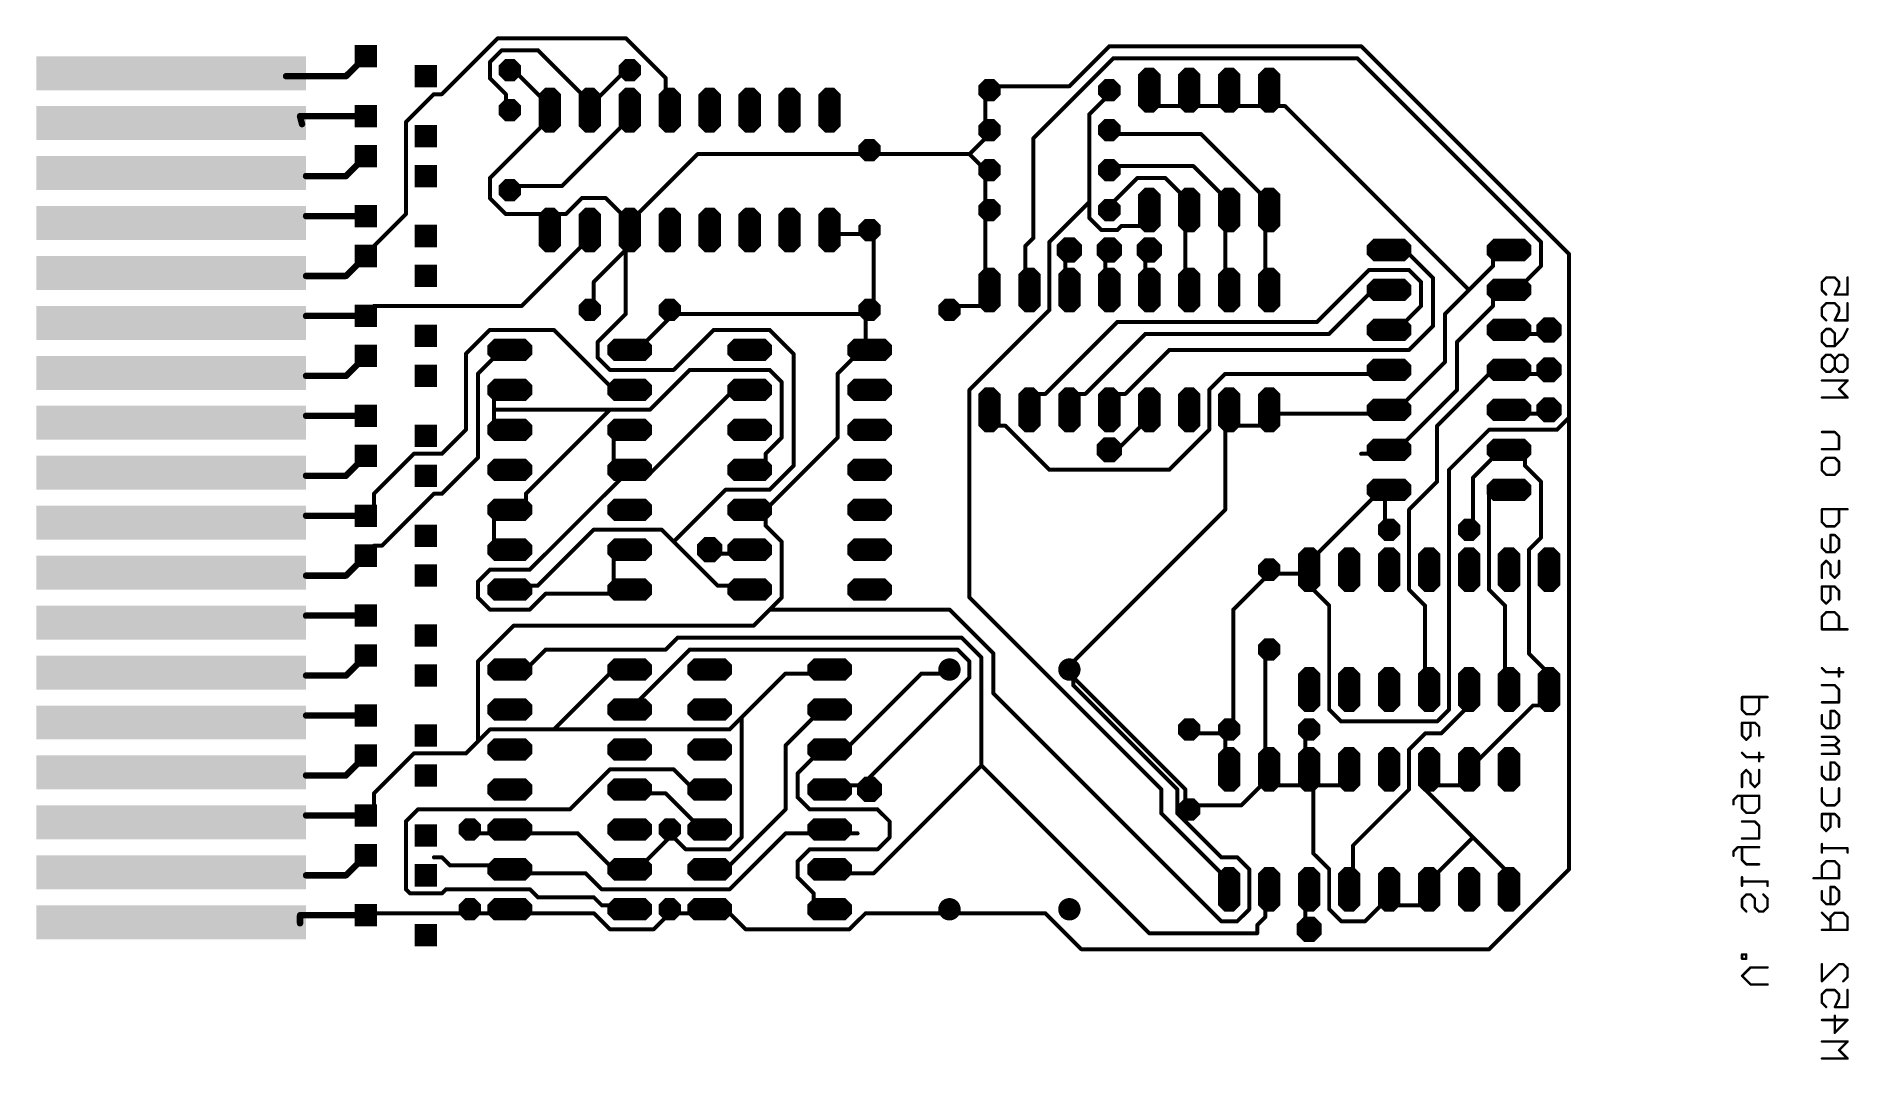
# Model space of a CAD drawing. Extents: x 0 to 116, y -4 to 61.
import ezdxf

# ---------------------------------------------------------------- set-up
doc = ezdxf.new("R2010")
doc.units = 0
doc.layers.add('16', color=172, linetype='CONTINUOUS')
doc.layers.add('17', color=92, linetype='CONTINUOUS')

# ---------------------------------------------------------------- blocks, each defined once
blk = doc.blocks.new('OCTAGONP')
at = {"const_width": 0.5}
blk.add_lwpolyline([(-0.25, -0.1036), (-0.25, 0.1036), (-0.1036, 0.25), (0.1036, 0.25), (0.25, 0.1036), (0.25, -0.1036), (0.1036, -0.25), (-0.1036, -0.25), (-0.25, -0.1036), (-0.25, 0.1036)], dxfattribs=at)
blk = doc.blocks.new('LONGP100')
at = {"const_width": 0.5}
blk.add_lwpolyline([(-0.75, -0.1036), (-0.75, 0.1036), (-0.6036, 0.25), (0.6036, 0.25), (0.75, 0.1036), (0.75, -0.1036), (0.6036, -0.25), (-0.6036, -0.25), (-0.75, -0.1036), (-0.75, 0.1036)], dxfattribs=at)
blk = doc.blocks.new('ROUNDP')
at = {"const_width": 0.5}
blk.add_lwpolyline([(0, -0.25, 1), (0, 0.25, 1), (0, -0.25)], format="xyb", dxfattribs=at)
blk = doc.blocks.new('RECT')
blk.add_solid([(-0.5, -0.5), (0.5, -0.5), (-0.5, 0.5), (0.5, 0.5)])
blk = doc.blocks.new('SQUAREP')
blk.add_solid([(-0.5, -0.5), (0.5, -0.5), (-0.5, 0.5), (0.5, 0.5)])

msp = doc.modelspace()

# ---------------------------------------------------------------- linework, layer by layer
at = {"layer": '16'}
for points, const_width in [([(26.162, 56.896), (29.718, 60.452)], 0.254), ([(29.718, 60.452), (37.846, 60.452)], 0.254), ([(37.846, 60.452), (40.386, 57.912)], 0.254), ([(68.58, 59.944), (66.04, 57.404)], 0.254), ([(84.582, 59.944), (68.58, 59.944)], 0.254), ([(97.79, 46.736), (84.582, 59.944)], 0.254), ([(21.336, 59.309), (20.066, 58.039)], 0.4064), ([(29.21, 58.928), (29.972, 59.69)], 0.254), ([(29.21, 57.912), (29.21, 58.928)], 0.254), ([(29.972, 59.69), (32.258, 59.69)], 0.254), ([(32.258, 59.69), (35.052, 56.896)], 0.254), ([(63.754, 54.102), (68.834, 59.182)], 0.254), ([(68.834, 59.182), (84.328, 59.182)], 0.254), ([(84.328, 59.182), (96.012, 47.498)], 0.254), ([(20.066, 58.039), (16.256, 58.039)], 0.4064), ([(30.226, 56.896), (29.21, 57.912)], 0.254), ([(30.988, 58.166), (30.48, 58.42)], 0.254), ([(32.512, 56.642), (30.988, 58.166)], 0.254), ([(36.068, 56.642), (37.592, 58.166)], 0.254), ([(37.592, 58.166), (38.1, 58.42)], 0.254), ([(40.386, 57.912), (40.386, 57.15)], 0.254), ([(23.876, 55.118), (25.654, 56.896)], 0.254), ([(25.654, 56.896), (26.162, 56.896)], 0.254), ([(30.226, 56.388), (30.226, 56.896)], 0.254), ([(30.226, 56.388), (30.48, 55.88)], 0.254), ([(33.02, 55.88), (32.512, 56.642)], 0.254), ([(35.052, 56.896), (35.56, 55.88)], 0.254), ([(35.56, 55.88), (36.068, 56.642)], 0.254), ([(40.386, 57.15), (40.64, 55.88)], 0.254), ([(60.96, 57.15), (60.706, 56.642)], 0.254), ([(60.706, 56.642), (60.706, 55.118)], 0.254), ([(61.468, 57.404), (60.96, 57.15)], 0.254), ([(66.04, 57.404), (61.468, 57.404)], 0.254), ([(67.31, 55.626), (68.326, 56.642)], 0.254), ([(68.326, 56.642), (68.58, 57.15)], 0.254), ([(71.628, 56.134), (71.12, 57.15)], 0.254), ([(73.66, 57.15), (73.152, 56.134)], 0.254), ([(74.168, 56.134), (73.66, 57.15)], 0.254), ([(76.2, 57.15), (75.692, 56.134)], 0.254), ([(76.708, 56.134), (76.2, 57.15)], 0.254), ([(78.74, 57.15), (78.232, 56.134)], 0.254), ([(79.248, 56.134), (78.74, 57.15)], 0.254), ([(17.272, 54.991), (17.145, 55.499)], 0.4064), ([(17.145, 55.499), (20.701, 55.499)], 0.4064), ([(32.512, 54.864), (33.02, 55.88)], 0.254), ([(37.592, 54.864), (38.1, 55.88)], 0.254), ([(67.31, 50.038), (67.31, 55.626)], 0.254), ([(73.152, 56.134), (71.628, 56.134)], 0.254), ([(75.692, 56.134), (74.168, 56.134)], 0.254), ([(78.232, 56.134), (76.708, 56.134)], 0.254), ([(79.756, 56.134), (79.248, 56.134)], 0.254), ([(91.44, 44.45), (79.756, 56.134)], 0.254), ([(23.876, 49.276), (23.876, 55.118)], 0.254), ([(29.21, 51.562), (32.512, 54.864)], 0.254), ([(33.782, 51.054), (37.592, 54.864)], 0.254), ([(60.706, 54.102), (59.69, 53.086)], 0.254), ([(60.706, 55.118), (60.96, 54.61)], 0.254), ([(60.96, 54.61), (60.706, 54.102)], 0.254), ([(63.754, 47.752), (63.754, 54.102)], 0.254), ([(69.088, 54.356), (68.58, 54.61)], 0.254), ([(74.422, 54.356), (69.088, 54.356)], 0.254), ([(78.232, 50.546), (74.422, 54.356)], 0.254), ([(21.336, 52.959), (20.066, 51.689)], 0.4064), ([(42.418, 53.086), (38.608, 49.276)], 0.254), ([(52.832, 53.086), (42.418, 53.086)], 0.254), ([(53.34, 53.34), (52.832, 53.086)], 0.254), ([(53.848, 53.086), (53.34, 53.34)], 0.254), ([(59.69, 53.086), (53.848, 53.086)], 0.254), ([(59.69, 53.086), (60.452, 52.324)], 0.254), ([(20.066, 51.689), (17.526, 51.689)], 0.4064), ([(60.452, 52.324), (60.96, 52.07)], 0.254), ([(60.96, 52.07), (60.706, 51.562)], 0.254), ([(68.58, 52.07), (69.088, 52.324)], 0.254), ([(69.088, 52.324), (73.914, 52.324)], 0.254), ([(73.914, 52.324), (75.692, 50.546)], 0.254), ([(29.21, 50.292), (29.21, 51.562)], 0.254), ([(30.48, 50.8), (30.988, 51.054)], 0.254), ([(30.988, 51.054), (33.782, 51.054)], 0.254), ([(60.706, 51.562), (60.706, 50.038)], 0.254), ([(70.358, 51.562), (68.834, 50.038)], 0.254), ([(72.136, 51.562), (70.358, 51.562)], 0.254), ([(73.152, 50.546), (72.136, 51.562)], 0.254), ([(30.226, 49.276), (29.21, 50.292)], 0.254), ([(35.052, 50.292), (34.036, 49.276)], 0.254), ([(36.576, 50.292), (35.052, 50.292)], 0.254), ([(37.592, 49.276), (36.576, 50.292)], 0.254), ([(60.706, 50.038), (60.96, 49.53)], 0.254), ([(60.96, 49.53), (60.706, 49.022)], 0.254), ([(64.77, 47.498), (67.31, 50.038)], 0.254), ([(67.31, 50.038), (67.31, 49.022)], 0.254), ([(68.834, 50.038), (68.58, 49.53)], 0.254), ([(70.612, 48.514), (71.12, 49.53)], 0.254), ([(73.66, 49.53), (73.152, 50.546)], 0.254), ([(73.406, 48.26), (73.66, 49.53)], 0.254), ([(75.692, 50.546), (76.2, 49.53)], 0.254), ([(76.2, 49.53), (75.946, 48.26)], 0.254), ([(78.74, 49.53), (78.232, 50.546)], 0.254), ([(78.486, 48.26), (78.74, 49.53)], 0.254), ([(21.336, 49.149), (17.526, 49.149)], 0.4064), ([(21.844, 47.244), (23.876, 49.276)], 0.254), ([(32.512, 49.276), (30.226, 49.276)], 0.254), ([(33.02, 48.26), (32.512, 49.276)], 0.254), ([(33.528, 49.276), (33.02, 48.26)], 0.254), ([(34.036, 49.276), (33.528, 49.276)], 0.254), ([(35.052, 47.244), (35.56, 48.26)], 0.254), ([(38.1, 48.26), (37.592, 49.276)], 0.254), ([(38.1, 48.26), (37.592, 47.244)], 0.254), ([(38.1, 48.26), (37.846, 46.99)], 0.254), ([(38.608, 49.276), (38.1, 48.26)], 0.254), ([(51.308, 48.006), (50.8, 48.26)], 0.254), ([(53.34, 48.26), (52.832, 48.006)], 0.254), ([(53.594, 47.752), (53.34, 48.26)], 0.254), ([(60.706, 49.022), (60.706, 45.72)], 0.254), ([(67.31, 49.022), (68.072, 48.26)], 0.254), ([(68.072, 48.26), (69.088, 48.26)], 0.254), ([(69.088, 48.26), (69.342, 48.514)], 0.254), ([(69.342, 48.514), (70.612, 48.514)], 0.254), ([(73.406, 45.72), (73.406, 48.26)], 0.254), ([(75.946, 48.26), (75.946, 45.72)], 0.254), ([(78.486, 45.72), (78.486, 48.26)], 0.254), ([(21.336, 46.609), (21.844, 47.244)], 0.254), ([(31.242, 43.434), (35.052, 47.244)], 0.254), ([(52.832, 48.006), (51.308, 48.006)], 0.254), ([(53.594, 43.688), (53.594, 47.752)], 0.254), ([(63.246, 47.244), (63.754, 47.752)], 0.254), ([(63.246, 45.72), (63.246, 47.244)], 0.254), ([(64.77, 43.18), (64.77, 47.498)], 0.254), ([(96.012, 47.498), (96.012, 45.974)], 0.254), ([(21.336, 46.609), (20.066, 45.339)], 0.4064), ([(37.846, 46.99), (35.814, 44.958)], 0.254), ([(37.846, 46.99), (37.846, 42.926)], 0.254), ([(65.786, 46.228), (66.04, 46.99)], 0.254), ([(65.786, 45.72), (65.786, 46.228)], 0.254), ([(68.326, 46.228), (68.58, 46.99)], 0.254), ([(68.326, 45.72), (68.326, 46.228)], 0.254), ([(70.866, 46.228), (71.12, 46.99)], 0.254), ([(70.866, 45.72), (70.866, 46.228)], 0.254), ([(87.63, 46.736), (86.36, 46.99)], 0.254), ([(89.154, 45.212), (87.63, 46.736)], 0.254), ([(91.44, 44.45), (92.964, 45.974)], 0.254), ([(92.964, 46.482), (93.98, 46.99)], 0.254), ([(92.964, 45.974), (92.964, 46.482)], 0.254), ([(96.012, 45.974), (94.996, 44.958)], 0.254), ([(97.79, 36.322), (97.79, 46.736)], 0.254), ([(20.066, 45.339), (17.526, 45.339)], 0.4064), ([(35.814, 44.958), (35.814, 43.688)], 0.254), ([(60.706, 45.72), (60.96, 44.45)], 0.254), ([(63.5, 44.45), (63.246, 45.72)], 0.254), ([(66.04, 44.45), (65.786, 45.72)], 0.254), ([(68.58, 44.45), (68.326, 45.72)], 0.254), ([(71.12, 44.45), (70.866, 45.72)], 0.254), ([(73.66, 44.45), (73.406, 45.72)], 0.254), ([(75.946, 45.72), (76.2, 44.45)], 0.254), ([(78.74, 44.45), (78.486, 45.72)], 0.254), ([(81.788, 42.418), (85.09, 45.72)], 0.254), ([(85.09, 45.72), (87.63, 45.72)], 0.254), ([(87.63, 45.72), (88.392, 44.958)], 0.254), ([(88.392, 44.958), (88.392, 43.434)], 0.254), ([(89.154, 42.164), (89.154, 45.212)], 0.254), ([(94.996, 44.958), (93.98, 44.45)], 0.254), ([(114.1393, 45.2418), (113.8682, 44.9706)], 0.1524), ([(113.8682, 44.9706), (113.8682, 44.4283)], 0.1524), ([(114.6816, 45.2418), (114.1393, 45.2418)], 0.1524), ([(114.9528, 44.9706), (114.6816, 45.2418)], 0.1524), ([(114.9528, 44.6995), (114.9528, 44.9706)], 0.1524), ([(115.4951, 45.2418), (115.4951, 44.1572)], 0.1524), ([(35.814, 43.688), (35.56, 43.18)], 0.254), ([(53.34, 43.18), (53.594, 43.688)], 0.254), ([(60.96, 44.45), (60.452, 43.434)], 0.254), ([(82.55, 41.656), (85.09, 44.196)], 0.254), ([(85.09, 44.196), (86.36, 44.45)], 0.254), ([(89.916, 42.926), (91.44, 44.45)], 0.254), ([(93.98, 44.45), (92.964, 43.942)], 0.254), ([(92.964, 43.942), (92.964, 43.434)], 0.254), ([(113.8682, 44.4283), (114.1393, 44.1572)], 0.1524), ([(114.6816, 44.1572), (114.9528, 44.6995)], 0.1524), ([(115.4951, 44.1572), (114.6816, 44.1572)], 0.1524), ([(21.336, 42.799), (17.526, 42.799)], 0.4064), ([(21.336, 42.799), (21.844, 43.434)], 0.254), ([(21.844, 43.434), (31.242, 43.434)], 0.254), ([(37.846, 42.926), (36.068, 41.148)], 0.254), ([(40.64, 42.672), (39.116, 41.148)], 0.254), ([(40.64, 43.18), (40.64, 42.672)], 0.254), ([(41.148, 42.926), (40.64, 43.18)], 0.254), ([(52.832, 42.926), (41.148, 42.926)], 0.254), ([(53.34, 43.18), (52.832, 42.926)], 0.254), ([(53.086, 42.672), (53.34, 43.18)], 0.254), ([(53.086, 41.148), (53.086, 42.672)], 0.254), ([(58.928, 43.434), (58.42, 43.18)], 0.254), ([(60.452, 43.434), (58.928, 43.434)], 0.254), ([(59.69, 38.1), (64.77, 43.18)], 0.254), ([(88.392, 43.434), (87.376, 42.418)], 0.254), ([(89.916, 39.878), (89.916, 42.926)], 0.254), ([(92.964, 43.434), (90.678, 41.148)], 0.254), ([(114.1393, 43.6047), (113.8682, 43.3335)], 0.1524), ([(113.8682, 43.3335), (113.8682, 42.7912)], 0.1524), ([(113.8682, 42.7912), (114.1393, 42.5201)], 0.1524), ([(114.6816, 43.6047), (114.1393, 43.6047)], 0.1524), ([(114.9528, 43.3335), (114.6816, 43.6047)], 0.1524), ([(114.6816, 42.5201), (114.9528, 43.0624)], 0.1524), ([(114.9528, 43.0624), (114.9528, 43.3335)], 0.1524), ([(115.4951, 43.6047), (115.4951, 42.5201)], 0.1524), ([(27.686, 40.386), (29.21, 41.91)], 0.254), ([(29.21, 41.91), (33.274, 41.91)], 0.254), ([(33.274, 41.91), (36.83, 38.354)], 0.254), ([(40.894, 39.37), (43.434, 41.91)], 0.254), ([(43.434, 41.91), (46.99, 41.91)], 0.254), ([(46.99, 41.91), (48.514, 40.386)], 0.254), ([(64.516, 37.846), (69.088, 42.418)], 0.254), ([(67.056, 37.846), (70.866, 41.656)], 0.254), ([(69.088, 42.418), (81.788, 42.418)], 0.254), ([(70.866, 41.656), (82.55, 41.656)], 0.254), ([(87.376, 42.418), (86.36, 41.91)], 0.254), ([(87.63, 40.64), (89.154, 42.164)], 0.254), ([(93.98, 41.91), (95.25, 41.656)], 0.254), ([(95.25, 41.656), (95.758, 41.656)], 0.254), ([(95.758, 41.656), (96.52, 41.91)], 0.254), ([(113.8682, 41.6964), (114.1393, 41.9676)], 0.1524), ([(113.8682, 41.1541), (113.8682, 41.6964)], 0.1524), ([(114.1393, 41.9676), (114.4105, 41.9676)], 0.1524), ([(114.4105, 41.9676), (114.6816, 41.6964)], 0.1524), ([(115.4951, 42.5201), (114.6816, 42.5201)], 0.1524), ([(114.6816, 41.6964), (114.6816, 40.883)], 0.1524), ([(115.224, 41.4253), (114.6816, 40.883)], 0.1524), ([(115.4951, 41.9676), (115.224, 41.4253)], 0.1524), ([(21.336, 40.259), (20.066, 38.989)], 0.4064), ([(27.686, 35.56), (27.686, 40.386)], 0.254), ([(29.464, 40.132), (30.48, 40.64)], 0.254), ([(36.068, 41.148), (36.068, 40.132)], 0.254), ([(39.116, 41.148), (38.1, 40.64)], 0.254), ([(48.514, 40.386), (48.514, 33.274)], 0.254), ([(52.324, 40.132), (53.34, 40.64)], 0.254), ([(53.34, 40.64), (53.086, 41.148)], 0.254), ([(69.596, 37.846), (72.39, 40.64)], 0.254), ([(72.39, 40.64), (87.63, 40.64)], 0.254), ([(90.678, 41.148), (90.678, 38.1)], 0.254), ([(114.1393, 40.883), (113.8682, 41.1541)], 0.1524), ([(114.1393, 40.3305), (113.8682, 40.0593)], 0.1524), ([(114.6816, 40.883), (114.1393, 40.883)], 0.1524), ([(114.4105, 40.3305), (114.1393, 40.3305)], 0.1524), ([(114.6816, 40.0593), (114.4105, 40.3305)], 0.1524), ([(114.9528, 40.3305), (114.6816, 40.0593)], 0.1524), ([(115.224, 40.3305), (114.9528, 40.3305)], 0.1524), ([(115.4951, 40.0593), (115.224, 40.3305)], 0.1524), ([(20.066, 38.989), (17.526, 38.989)], 0.4064), ([(28.448, 39.116), (29.464, 40.132)], 0.254), ([(28.448, 33.782), (28.448, 39.116)], 0.254), ([(36.068, 40.132), (36.83, 39.37)], 0.254), ([(36.83, 39.37), (40.894, 39.37)], 0.254), ([(39.37, 36.83), (41.91, 39.37)], 0.254), ([(41.91, 39.37), (46.99, 39.37)], 0.254), ([(46.99, 39.37), (47.752, 38.608)], 0.254), ([(51.308, 39.116), (52.324, 40.132)], 0.254), ([(51.308, 35.052), (51.308, 39.116)], 0.254), ([(74.93, 38.1), (75.946, 39.116)], 0.254), ([(75.946, 39.116), (85.09, 39.116)], 0.254), ([(85.09, 39.116), (86.36, 39.37)], 0.254), ([(87.376, 37.338), (89.916, 39.878)], 0.254), ([(89.408, 35.814), (92.71, 39.116)], 0.254), ([(92.71, 39.116), (93.98, 39.37)], 0.254), ([(93.98, 39.37), (95.25, 39.116)], 0.254), ([(95.25, 39.116), (95.758, 39.116)], 0.254), ([(95.758, 39.116), (96.52, 39.37)], 0.254), ([(113.8682, 40.0593), (113.8682, 39.517)], 0.1524), ([(113.8682, 39.517), (114.1393, 39.2459)], 0.1524), ([(114.1393, 39.2459), (114.4105, 39.2459)], 0.1524), ([(114.4105, 39.2459), (114.6816, 39.517)], 0.1524), ([(114.6816, 39.517), (114.6816, 40.0593)], 0.1524), ([(114.6816, 39.517), (114.9528, 39.2459)], 0.1524), ([(114.9528, 39.2459), (115.224, 39.2459)], 0.1524), ([(115.224, 39.2459), (115.4951, 39.517)], 0.1524), ([(115.4951, 39.517), (115.4951, 40.0593)], 0.1524), ([(29.464, 37.592), (30.48, 38.1)], 0.254), ([(36.83, 38.354), (38.1, 38.1)], 0.254), ([(44.45, 37.846), (45.72, 38.1)], 0.254), ([(47.752, 38.608), (47.752, 35.052)], 0.254), ([(59.69, 24.892), (59.69, 38.1)], 0.254), ([(74.93, 35.56), (74.93, 38.1)], 0.254), ([(90.678, 38.1), (87.376, 34.798)], 0.254), ([(115.4951, 38.6934), (113.8682, 38.6934)], 0.1524), ([(114.9528, 38.1511), (115.4951, 38.6934)], 0.1524), ([(115.4951, 37.6088), (114.9528, 38.1511)], 0.1524), ([(29.464, 36.83), (29.464, 37.592)], 0.254), ([(29.464, 36.83), (29.464, 36.068)], 0.254), ([(36.83, 36.83), (29.464, 36.83)], 0.254), ([(31.496, 31.496), (36.83, 36.83)], 0.254), ([(36.83, 36.83), (39.37, 36.83)], 0.254), ([(39.37, 32.766), (44.45, 37.846)], 0.254), ([(60.96, 36.83), (61.468, 35.814)], 0.254), ([(63.5, 36.83), (64.008, 37.846)], 0.254), ([(64.008, 37.846), (64.516, 37.846)], 0.254), ([(66.04, 36.83), (66.548, 37.846)], 0.254), ([(66.548, 37.846), (67.056, 37.846)], 0.254), ([(68.58, 36.83), (69.088, 37.846)], 0.254), ([(69.088, 37.846), (69.596, 37.846)], 0.254), ([(70.612, 35.814), (71.12, 36.83)], 0.254), ([(75.946, 35.56), (76.2, 36.83)], 0.254), ([(76.2, 36.83), (76.708, 35.814)], 0.254), ([(78.232, 35.814), (78.74, 36.83)], 0.254), ([(78.74, 36.83), (79.248, 36.576)], 0.254), ([(85.09, 36.576), (86.36, 36.83)], 0.254), ([(86.36, 36.83), (87.376, 37.338)], 0.254), ([(93.98, 36.83), (95.25, 36.576)], 0.254), ([(95.758, 36.576), (96.52, 36.83)], 0.254), ([(113.8682, 37.6088), (115.4951, 37.6088)], 0.1524), ([(21.336, 36.449), (17.526, 36.449)], 0.4064), ([(29.464, 36.068), (30.48, 35.56)], 0.254), ([(61.468, 35.814), (61.976, 35.814)], 0.254), ([(61.976, 35.814), (64.77, 33.02)], 0.254), ([(69.342, 34.544), (70.612, 35.814)], 0.254), ([(76.708, 35.814), (78.232, 35.814)], 0.254), ([(79.248, 36.576), (85.09, 36.576)], 0.254), ([(89.408, 32.258), (89.408, 35.814)], 0.254), ([(95.25, 36.576), (95.758, 36.576)], 0.254), ([(97.79, 36.322), (97.028, 35.56)], 0.254), ([(97.79, 7.62), (97.79, 36.322)], 0.254), ([(26.162, 34.036), (27.686, 35.56)], 0.254), ([(37.084, 35.052), (38.1, 35.56)], 0.254), ([(37.084, 33.528), (37.084, 35.052)], 0.254), ([(47.752, 35.052), (46.736, 34.036)], 0.254), ([(46.99, 30.734), (51.308, 35.052)], 0.254), ([(68.58, 34.29), (69.342, 34.544)], 0.254), ([(72.39, 33.02), (74.93, 35.56)], 0.254), ([(75.946, 30.48), (75.946, 35.56)], 0.254), ([(87.376, 34.798), (86.36, 34.29)], 0.254), ([(92.71, 35.56), (90.17, 33.02)], 0.254), ([(97.028, 35.56), (92.71, 35.56)], 0.254), ([(114.6816, 35.4192), (113.8682, 35.4192)], 0.1524), ([(114.9528, 35.148), (114.6816, 35.4192)], 0.1524), ([(114.9528, 34.3346), (114.9528, 35.148)], 0.1524), ([(21.336, 33.909), (20.066, 32.639)], 0.4064), ([(21.844, 31.496), (24.384, 34.036)], 0.254), ([(24.384, 34.036), (26.162, 34.036)], 0.254), ([(26.162, 31.496), (28.448, 33.782)], 0.254), ([(38.1, 33.02), (37.084, 33.528)], 0.254), ([(46.736, 33.528), (45.72, 33.02)], 0.254), ([(46.736, 34.036), (46.736, 33.528)], 0.254), ([(85.09, 34.036), (84.582, 34.036)], 0.254), ([(86.36, 34.29), (85.09, 34.036)], 0.254), ([(92.964, 33.782), (91.694, 32.512)], 0.254), ([(93.98, 34.29), (92.964, 33.782)], 0.254), ([(94.996, 33.782), (93.98, 34.29)], 0.254), ([(94.996, 33.274), (94.996, 33.782)], 0.254), ([(113.8682, 34.3346), (114.9528, 34.3346)], 0.1524), ([(113.8682, 33.5109), (114.1393, 33.7821)], 0.1524), ([(113.8682, 32.9686), (113.8682, 33.5109)], 0.1524), ([(114.1393, 33.7821), (114.6816, 33.7821)], 0.1524), ([(114.6816, 33.7821), (114.9528, 33.5109)], 0.1524), ([(114.9528, 33.5109), (114.9528, 32.9686)], 0.1524), ([(20.066, 32.639), (17.526, 32.639)], 0.4064), ([(31.75, 26.67), (38.1, 33.02)], 0.254), ([(38.1, 33.02), (39.37, 32.766)], 0.254), ([(45.72, 33.02), (44.45, 32.766)], 0.254), ([(48.514, 33.274), (46.99, 31.75)], 0.254), ([(64.77, 33.02), (72.39, 33.02)], 0.254), ([(87.63, 30.48), (89.408, 32.258)], 0.254), ([(90.17, 33.02), (90.17, 17.78)], 0.254), ([(91.694, 32.512), (91.694, 29.718)], 0.254), ([(96.012, 32.258), (94.996, 33.274)], 0.254), ([(96.012, 28.702), (96.012, 32.258)], 0.254), ([(114.1393, 32.6975), (113.8682, 32.9686)], 0.1524), ([(114.6816, 32.6975), (114.1393, 32.6975)], 0.1524), ([(114.9528, 32.9686), (114.6816, 32.6975)], 0.1524), ([(21.844, 30.734), (21.844, 31.496)], 0.254), ([(22.352, 28.194), (25.654, 31.496)], 0.254), ([(25.654, 31.496), (26.162, 31.496)], 0.254), ([(30.48, 30.48), (31.496, 30.988)], 0.254), ([(31.496, 30.988), (31.496, 31.496)], 0.254), ([(44.196, 31.75), (40.894, 28.448)], 0.254), ([(46.99, 31.75), (44.196, 31.75)], 0.254), ([(81.788, 27.686), (85.344, 31.242)], 0.254), ([(85.344, 31.242), (86.36, 31.75)], 0.254), ([(86.36, 31.75), (86.106, 31.242)], 0.254), ([(86.106, 31.242), (86.106, 29.718)], 0.254), ([(92.71, 31.496), (93.98, 31.75)], 0.254), ([(92.71, 25.4), (92.71, 31.496)], 0.254), ([(21.336, 30.099), (17.526, 30.099)], 0.4064), ([(21.336, 30.099), (21.844, 30.734)], 0.254), ([(29.464, 29.972), (30.48, 30.48)], 0.254), ([(29.464, 29.972), (29.464, 28.448)], 0.254), ([(45.72, 30.48), (46.99, 30.734)], 0.254), ([(46.736, 29.972), (45.72, 30.48)], 0.254), ([(46.736, 29.464), (46.736, 29.972)], 0.254), ([(66.294, 20.828), (75.946, 30.48)], 0.254), ([(87.63, 25.4), (87.63, 30.48)], 0.254), ([(115.4951, 30.5079), (113.8682, 30.5079)], 0.1524), ([(113.8682, 30.5079), (113.8682, 29.6944)], 0.1524), ([(114.9528, 29.6944), (114.9528, 30.5079)], 0.1524), ([(35.814, 29.21), (32.258, 25.654)], 0.254), ([(40.132, 29.21), (35.814, 29.21)], 0.254), ([(40.894, 28.448), (40.132, 29.21)], 0.254), ([(47.752, 28.448), (46.736, 29.464)], 0.254), ([(86.106, 29.718), (86.36, 29.21)], 0.254), ([(91.694, 29.718), (91.44, 29.21)], 0.254), ([(95.25, 27.94), (96.012, 28.702)], 0.254), ([(113.8682, 29.6944), (114.1393, 29.4233)], 0.1524), ([(114.1393, 29.4233), (114.6816, 29.4233)], 0.1524), ([(114.6816, 28.8708), (114.4105, 28.8708)], 0.1524), ([(114.4105, 28.8708), (114.4105, 27.7862)], 0.1524), ([(114.6816, 29.4233), (114.9528, 29.6944)], 0.1524), ([(114.9528, 28.5996), (114.6816, 28.8708)], 0.1524), ([(21.336, 27.559), (20.066, 26.289)], 0.4064), ([(21.336, 27.559), (21.844, 28.194)], 0.254), ([(21.844, 28.194), (22.352, 28.194)], 0.254), ([(29.464, 28.448), (30.48, 27.94)], 0.254), ([(37.084, 27.432), (38.1, 27.94)], 0.254), ([(40.894, 28.448), (43.688, 25.654)], 0.254), ([(43.942, 27.686), (43.18, 27.94)], 0.254), ([(43.942, 27.686), (44.45, 27.686)], 0.254), ([(44.45, 27.686), (45.72, 27.94)], 0.254), ([(47.752, 24.892), (47.752, 28.448)], 0.254), ([(81.28, 26.67), (81.788, 27.686)], 0.254), ([(95.25, 21.336), (95.25, 27.94)], 0.254), ([(113.8682, 28.5996), (113.8682, 28.0573)], 0.1524), ([(113.8682, 28.0573), (114.1393, 27.7862)], 0.1524), ([(114.1393, 27.7862), (114.6816, 27.7862)], 0.1524), ([(114.6816, 27.7862), (114.9528, 28.0573)], 0.1524), ([(114.9528, 28.0573), (114.9528, 28.5996)], 0.1524), ([(28.448, 25.908), (29.21, 26.67)], 0.254), ([(29.21, 26.67), (31.75, 26.67)], 0.254), ([(37.084, 25.908), (37.084, 27.432)], 0.254), ([(78.74, 26.67), (78.486, 26.162)], 0.254), ([(79.248, 26.416), (78.74, 26.67)], 0.254), ([(80.772, 26.416), (79.248, 26.416)], 0.254), ([(81.28, 26.67), (80.772, 26.416)], 0.254), ([(81.534, 25.4), (81.28, 26.67)], 0.254), ([(113.8682, 26.9625), (114.1393, 27.2337)], 0.1524), ([(113.8682, 26.1491), (113.8682, 26.9625)], 0.1524), ([(114.1393, 27.2337), (114.4105, 26.9625)], 0.1524), ([(114.4105, 26.9625), (114.4105, 26.4202)], 0.1524), ([(114.4105, 26.4202), (114.6816, 26.1491)], 0.1524), ([(114.6816, 26.1491), (114.9528, 26.4202)], 0.1524), ([(114.9528, 26.4202), (114.9528, 27.2337)], 0.1524), ([(20.066, 26.289), (17.526, 26.289)], 0.4064), ([(28.448, 24.892), (28.448, 25.908)], 0.254), ([(31.75, 25.654), (30.48, 25.4)], 0.254), ([(32.258, 25.654), (31.75, 25.654)], 0.254), ([(36.83, 25.146), (38.1, 25.4)], 0.254), ([(38.1, 25.4), (37.084, 25.908)], 0.254), ([(43.688, 25.654), (44.45, 25.654)], 0.254), ([(44.45, 25.654), (45.72, 25.4)], 0.254), ([(45.72, 25.4), (44.45, 25.146)], 0.254), ([(78.486, 26.162), (76.454, 24.13)], 0.254), ([(82.55, 24.384), (81.534, 25.4)], 0.254), ([(88.646, 24.384), (87.63, 25.4)], 0.254), ([(93.726, 24.384), (92.71, 25.4)], 0.254), ([(114.6816, 25.5966), (113.8682, 25.5966)], 0.1524), ([(113.8682, 25.5966), (113.8682, 24.7831)], 0.1524), ([(114.4105, 24.7831), (114.4105, 25.5966)], 0.1524), ([(114.9528, 25.3254), (114.6816, 25.5966)], 0.1524), ([(114.9528, 24.7831), (114.9528, 25.3254)], 0.1524), ([(28.448, 24.892), (29.21, 24.13)], 0.254), ([(29.21, 24.13), (31.75, 24.13)], 0.254), ([(31.75, 24.13), (32.766, 25.146)], 0.254), ([(32.766, 25.146), (36.83, 25.146)], 0.254), ([(45.974, 23.114), (46.99, 24.13)], 0.254), ([(46.99, 24.13), (47.752, 24.892)], 0.254), ([(46.99, 24.13), (58.42, 24.13)], 0.254), ([(58.42, 24.13), (61.214, 21.336)], 0.254), ([(71.882, 12.7), (59.69, 24.892)], 0.254), ([(76.454, 24.13), (76.454, 17.018)], 0.254), ([(82.55, 17.78), (82.55, 24.384)], 0.254), ([(88.646, 20.32), (88.646, 24.384)], 0.254), ([(93.726, 20.32), (93.726, 24.384)], 0.254), ([(113.8682, 24.7831), (114.1393, 24.512)], 0.1524), ([(114.1393, 24.512), (114.4105, 24.7831)], 0.1524), ([(21.336, 23.749), (17.526, 23.749)], 0.4064), ([(28.448, 20.828), (30.734, 23.114)], 0.254), ([(30.734, 23.114), (45.974, 23.114)], 0.254), ([(113.8682, 23.6883), (114.1393, 23.9595)], 0.1524), ([(113.8682, 22.8749), (113.8682, 23.6883)], 0.1524), ([(114.1393, 23.9595), (114.6816, 23.9595)], 0.1524), ([(114.6816, 23.9595), (114.9528, 23.6883)], 0.1524), ([(114.9528, 23.6883), (114.9528, 22.8749)], 0.1524), ([(40.386, 21.59), (41.148, 22.352)], 0.254), ([(41.148, 22.352), (59.182, 22.352)], 0.254), ([(59.182, 22.352), (60.452, 21.082)], 0.254), ([(115.4951, 22.8749), (113.8682, 22.8749)], 0.1524), ([(21.336, 21.209), (20.066, 19.939)], 0.4064), ([(28.448, 15.748), (28.448, 20.828)], 0.254), ([(31.75, 20.574), (32.766, 21.59)], 0.254), ([(32.766, 21.59), (40.386, 21.59)], 0.254), ([(38.1, 17.78), (41.91, 21.59)], 0.254), ([(41.91, 21.59), (58.928, 21.59)], 0.254), ([(58.928, 21.59), (59.69, 20.828)], 0.254), ([(59.69, 20.828), (59.69, 19.812)], 0.254), ([(60.452, 21.082), (60.452, 14.224)], 0.254), ([(61.214, 21.336), (61.214, 18.796)], 0.254), ([(66.04, 20.32), (66.294, 20.828)], 0.254), ([(78.486, 21.082), (78.74, 21.59)], 0.254), ([(78.486, 15.24), (78.486, 21.082)], 0.254), ([(96.266, 20.32), (95.25, 21.336)], 0.254), ([(20.066, 19.939), (17.526, 19.939)], 0.4064), ([(30.48, 20.32), (31.75, 20.574)], 0.254), ([(33.274, 16.51), (36.83, 20.066)], 0.254), ([(36.83, 20.066), (38.1, 20.32)], 0.254), ([(45.212, 17.272), (48.006, 20.066)], 0.254), ([(48.006, 20.066), (49.53, 20.066)], 0.254), ([(49.53, 20.066), (50.8, 20.32)], 0.254), ([(52.07, 15.494), (56.642, 20.066)], 0.254), ([(59.69, 19.812), (52.832, 12.954)], 0.254), ([(56.642, 20.066), (57.912, 20.066)], 0.254), ([(57.912, 20.066), (58.42, 20.32)], 0.254), ([(66.294, 19.812), (66.04, 20.32)], 0.254), ([(66.294, 19.812), (73.406, 12.7)], 0.254), ([(66.294, 19.304), (66.294, 19.812)], 0.254), ([(88.9, 19.05), (88.646, 20.32)], 0.254), ([(93.98, 19.05), (93.726, 20.32)], 0.254), ([(96.52, 19.05), (96.266, 20.32)], 0.254), ([(114.1393, 20.1447), (113.8682, 20.4159)], 0.1524), ([(115.224, 20.1447), (114.1393, 20.1447)], 0.1524), ([(114.9528, 19.8736), (114.9528, 20.4159)], 0.1524), ([(61.214, 18.796), (75.692, 4.318)], 0.254), ([(72.898, 12.7), (66.294, 19.304)], 0.254), ([(91.186, 17.78), (91.44, 19.05)], 0.254), ([(96.012, 18.034), (96.52, 19.05)], 0.254), ([(110.4151, 18.5729), (108.7882, 18.5729)], 0.1524), ([(108.7882, 18.5729), (108.7882, 17.7594)], 0.1524), ([(109.8728, 17.7594), (109.8728, 18.5729)], 0.1524), ([(114.6816, 19.3211), (113.8682, 19.3211)], 0.1524), ([(114.9528, 19.0499), (114.6816, 19.3211)], 0.1524), ([(114.9528, 18.2365), (114.9528, 19.0499)], 0.1524), ([(21.336, 17.399), (17.526, 17.399)], 0.4064), ([(44.45, 16.51), (45.212, 17.272)], 0.254), ([(45.212, 17.272), (45.212, 9.652)], 0.254), ([(48.006, 15.494), (49.784, 17.272)], 0.254), ([(49.784, 17.272), (50.8, 17.78)], 0.254), ([(83.312, 17.018), (82.55, 17.78)], 0.254), ([(90.17, 17.78), (89.408, 17.018)], 0.254), ([(89.662, 16.256), (91.186, 17.78)], 0.254), ([(91.44, 13.97), (95.504, 18.034)], 0.254), ([(95.504, 18.034), (96.012, 18.034)], 0.254), ([(108.7882, 17.7594), (109.0593, 17.4883)], 0.1524), ([(109.0593, 17.4883), (109.6016, 17.4883)], 0.1524), ([(109.6016, 17.4883), (109.8728, 17.7594)], 0.1524), ([(113.8682, 18.2365), (114.9528, 18.2365)], 0.1524), ([(113.8682, 17.4128), (113.8682, 16.8705)], 0.1524), ([(114.6816, 17.684), (114.4105, 17.684)], 0.1524), ([(114.4105, 17.684), (114.4105, 16.5994)], 0.1524), ([(114.9528, 17.4128), (114.6816, 17.684)], 0.1524), ([(114.9528, 16.8705), (114.9528, 17.4128)], 0.1524), ([(28.448, 15.748), (29.21, 16.51)], 0.254), ([(29.21, 16.51), (33.274, 16.51)], 0.254), ([(33.274, 16.51), (44.45, 16.51)], 0.254), ([(74.168, 16.256), (73.66, 16.51)], 0.254), ([(75.692, 16.256), (74.168, 16.256)], 0.254), ([(76.2, 16.51), (75.692, 16.256)], 0.254), ([(76.2, 16.51), (75.946, 16.002)], 0.254), ([(75.946, 16.002), (75.946, 15.24)], 0.254), ([(76.454, 17.018), (76.2, 16.51)], 0.254), ([(81.026, 16.002), (81.28, 16.51)], 0.254), ([(81.026, 15.24), (81.026, 16.002)], 0.254), ([(89.408, 17.018), (83.312, 17.018)], 0.254), ([(87.63, 15.24), (88.646, 16.256)], 0.254), ([(88.646, 16.256), (89.662, 16.256)], 0.254), ([(109.6016, 16.9358), (108.7882, 16.9358)], 0.1524), ([(108.7882, 16.9358), (108.7882, 16.1223)], 0.1524), ([(108.7882, 16.1223), (109.0593, 15.8512)], 0.1524), ([(109.0593, 15.8512), (109.3305, 16.1223)], 0.1524), ([(109.3305, 16.1223), (109.3305, 16.9358)], 0.1524), ([(109.8728, 16.6646), (109.6016, 16.9358)], 0.1524), ([(109.8728, 16.1223), (109.8728, 16.6646)], 0.1524), ([(113.8682, 16.8705), (114.1393, 16.5994)], 0.1524), ([(114.1393, 16.5994), (114.6816, 16.5994)], 0.1524), ([(114.6816, 16.5994), (114.9528, 16.8705)], 0.1524), ([(21.336, 14.859), (20.066, 13.589)], 0.4064), ([(21.844, 12.446), (24.384, 14.986)], 0.254), ([(24.384, 14.986), (27.686, 14.986)], 0.254), ([(27.686, 14.986), (28.448, 15.748)], 0.254), ([(48.006, 11.43), (48.006, 15.494)], 0.254), ([(49.784, 14.732), (50.8, 15.24)], 0.254), ([(50.8, 15.24), (52.07, 15.494)], 0.254), ([(75.946, 15.24), (76.2, 13.97)], 0.254), ([(78.74, 13.97), (78.486, 15.24)], 0.254), ([(81.28, 13.97), (81.026, 15.24)], 0.254), ([(87.63, 12.7), (87.63, 15.24)], 0.254), ([(109.0593, 14.7581), (108.7882, 15.0293)], 0.1524), ([(109.8728, 14.487), (109.8728, 15.0293)], 0.1524), ([(114.6816, 16.0469), (113.8682, 16.0469)], 0.1524), ([(114.6816, 15.5046), (113.8682, 15.5046)], 0.1524), ([(113.8682, 14.9623), (114.9528, 14.9623)], 0.1524), ([(114.9528, 15.7757), (114.6816, 16.0469)], 0.1524), ([(114.6816, 15.5046), (114.9528, 15.7757)], 0.1524), ([(114.9528, 15.2334), (114.6816, 15.5046)], 0.1524), ([(114.9528, 14.9623), (114.9528, 15.2334)], 0.1524), ([(34.29, 11.43), (36.83, 13.97)], 0.254), ([(36.83, 13.97), (40.894, 13.97)], 0.254), ([(40.894, 13.97), (41.91, 12.954)], 0.254), ([(48.768, 13.716), (49.784, 14.732)], 0.254), ([(48.768, 12.192), (48.768, 13.716)], 0.254), ([(60.452, 14.224), (53.594, 7.366)], 0.254), ([(60.452, 14.224), (71.12, 3.556)], 0.254), ([(78.232, 12.954), (78.74, 13.97)], 0.254), ([(78.74, 13.97), (79.248, 12.954)], 0.254), ([(80.772, 12.954), (81.28, 13.97)], 0.254), ([(81.28, 13.97), (81.788, 12.954)], 0.254), ([(81.28, 13.97), (81.534, 12.7)], 0.254), ([(83.312, 12.954), (83.82, 13.97)], 0.254), ([(88.646, 12.7), (88.9, 13.97)], 0.254), ([(88.9, 13.97), (89.408, 12.954)], 0.254), ([(90.932, 12.954), (91.44, 13.97)], 0.254), ([(108.7882, 13.6633), (109.0593, 13.9345)], 0.1524), ([(110.144, 14.7581), (109.0593, 14.7581)], 0.1524), ([(109.0593, 13.9345), (109.3305, 13.6633)], 0.1524), ([(109.8728, 13.121), (109.8728, 13.9345)], 0.1524), ([(113.8682, 14.1386), (113.8682, 13.5963)], 0.1524), ([(114.6816, 14.4098), (114.4105, 14.4098)], 0.1524), ([(114.4105, 14.4098), (114.4105, 13.3252)], 0.1524), ([(114.9528, 14.1386), (114.6816, 14.4098)], 0.1524), ([(114.9528, 13.5963), (114.9528, 14.1386)], 0.1524), ([(20.066, 13.589), (17.526, 13.589)], 0.4064), ([(39.37, 12.446), (38.1, 12.7)], 0.254), ([(41.91, 12.954), (43.18, 12.7)], 0.254), ([(52.07, 12.954), (50.8, 12.7)], 0.254), ([(52.578, 12.954), (52.07, 12.954)], 0.254), ([(52.832, 12.954), (52.578, 12.954)], 0.254), ([(52.578, 12.954), (53.34, 12.7)], 0.254), ([(71.882, 11.176), (71.882, 12.7)], 0.254), ([(72.898, 11.176), (72.898, 12.7)], 0.254), ([(73.406, 12.7), (73.406, 11.938)], 0.254), ([(76.962, 11.684), (78.232, 12.954)], 0.254), ([(79.248, 12.954), (80.772, 12.954)], 0.254), ([(81.534, 12.7), (81.534, 8.636)], 0.254), ([(81.788, 12.954), (83.312, 12.954)], 0.254), ([(84.074, 9.144), (87.63, 12.7)], 0.254), ([(91.694, 9.652), (88.646, 12.7)], 0.254), ([(89.408, 12.954), (90.932, 12.954)], 0.254), ([(108.7882, 12.8499), (108.7882, 13.6633)], 0.1524), ([(109.3305, 13.6633), (109.3305, 13.121)], 0.1524), ([(109.3305, 13.121), (109.6016, 12.8499)], 0.1524), ([(109.6016, 12.8499), (109.8728, 13.121)], 0.1524), ([(113.8682, 13.5963), (114.1393, 13.3252)], 0.1524), ([(113.8682, 11.9592), (113.8682, 12.7727)], 0.1524), ([(114.1393, 13.3252), (114.6816, 13.3252)], 0.1524), ([(114.6816, 13.3252), (114.9528, 13.5963)], 0.1524), ([(114.9528, 12.7727), (114.9528, 11.9592)], 0.1524), ([(21.336, 11.049), (21.844, 11.684)], 0.254), ([(21.844, 11.684), (21.844, 12.446)], 0.254), ([(23.876, 10.668), (24.638, 11.43)], 0.254), ([(24.638, 11.43), (34.29, 11.43)], 0.254), ([(39.37, 12.446), (40.386, 12.446)], 0.254), ([(40.386, 12.446), (42.164, 10.668)], 0.254), ([(44.45, 7.874), (48.006, 11.43)], 0.254), ([(49.53, 11.43), (48.768, 12.192)], 0.254), ([(53.848, 11.43), (49.53, 11.43)], 0.254), ([(54.61, 10.668), (53.848, 11.43)], 0.254), ([(73.406, 11.938), (73.66, 11.43)], 0.254), ([(73.66, 11.43), (74.168, 11.684)], 0.254), ([(74.168, 11.684), (76.962, 11.684)], 0.254), ([(108.2459, 12.0262), (108.5171, 12.2974)], 0.1524), ([(108.2459, 11.7551), (108.2459, 12.0262)], 0.1524), ([(108.5171, 12.2974), (109.8728, 12.2974)], 0.1524), ([(108.7882, 11.4839), (108.7882, 12.2974)], 0.1524), ([(109.0593, 11.2128), (108.7882, 11.4839)], 0.1524), ([(109.8728, 11.4839), (109.6016, 11.2128)], 0.1524), ([(109.8728, 12.2974), (109.8728, 11.4839)], 0.1524), ([(114.1393, 11.6881), (113.8682, 11.9592)], 0.1524), ([(114.6816, 11.6881), (114.1393, 11.6881)], 0.1524), ([(114.9528, 11.9592), (114.6816, 11.6881)], 0.1524), ([(21.336, 11.049), (17.526, 11.049)], 0.4064), ([(23.876, 6.35), (23.876, 10.668)], 0.254), ([(42.164, 10.668), (43.18, 10.16)], 0.254), ([(54.61, 9.652), (54.61, 10.668)], 0.254), ([(75.692, 7.366), (71.882, 11.176)], 0.254), ([(75.692, 8.382), (72.898, 11.176)], 0.254), ([(109.6016, 10.6603), (108.7882, 10.6603)], 0.1524), ([(109.6016, 11.2128), (109.0593, 11.2128)], 0.1524), ([(109.8728, 10.3891), (109.6016, 10.6603)], 0.1524), ([(109.8728, 9.5757), (109.8728, 10.3891)], 0.1524), ([(114.6816, 11.1356), (113.8682, 11.1356)], 0.1524), ([(113.8682, 11.1356), (113.8682, 10.3221)], 0.1524), ([(113.8682, 10.3221), (114.1393, 10.051)], 0.1524), ([(114.1393, 10.051), (114.4105, 10.3221)], 0.1524), ([(114.4105, 10.3221), (114.4105, 11.1356)], 0.1524), ([(114.9528, 10.8644), (114.6816, 11.1356)], 0.1524), ([(114.9528, 10.3221), (114.9528, 10.8644)], 0.1524), ([(28.448, 9.906), (27.94, 10.16)], 0.254), ([(29.21, 9.906), (28.448, 9.906)], 0.254), ([(30.48, 10.16), (29.21, 9.906)], 0.254), ([(31.75, 9.906), (30.48, 10.16)], 0.254), ([(34.798, 9.906), (31.75, 9.906)], 0.254), ([(36.83, 7.874), (34.798, 9.906)], 0.254), ([(40.64, 9.652), (39.116, 8.128)], 0.254), ([(40.64, 10.16), (40.64, 9.652)], 0.254), ([(40.894, 9.652), (40.64, 10.16)], 0.254), ([(41.656, 8.89), (40.894, 9.652)], 0.254), ([(44.45, 6.35), (48.006, 9.906)], 0.254), ([(45.212, 9.652), (44.45, 8.89)], 0.254), ([(48.006, 9.906), (49.53, 9.906)], 0.254), ([(49.53, 9.906), (50.8, 10.16)], 0.254), ([(50.8, 10.16), (52.07, 9.906)], 0.254), ([(52.07, 9.906), (52.578, 9.906)], 0.254), ([(53.848, 8.89), (54.61, 9.652)], 0.254), ([(84.074, 7.62), (84.074, 9.144)], 0.254), ([(89.408, 7.366), (91.694, 9.652)], 0.254), ([(91.694, 9.652), (93.726, 7.62)], 0.254), ([(108.7882, 9.5757), (109.8728, 9.5757)], 0.1524), ([(113.8682, 8.6868), (113.8682, 9.2291)], 0.1524), ([(21.336, 8.509), (20.066, 7.239)], 0.4064), ([(25.654, 8.382), (26.162, 8.382)], 0.254), ([(26.162, 8.382), (26.67, 7.874)], 0.254), ([(39.116, 8.128), (38.1, 7.62)], 0.254), ([(44.45, 8.89), (41.656, 8.89)], 0.254), ([(48.768, 8.128), (49.53, 8.89)], 0.254), ([(48.768, 7.112), (48.768, 8.128)], 0.254), ([(49.53, 8.89), (53.848, 8.89)], 0.254), ([(76.708, 8.382), (75.692, 8.382)], 0.254), ([(77.47, 7.62), (76.708, 8.382)], 0.254), ([(81.534, 8.636), (82.55, 7.62)], 0.254), ([(108.5171, 9.0232), (108.2459, 8.752)], 0.1524), ([(108.2459, 8.752), (108.2459, 8.4809)], 0.1524), ([(109.8728, 9.0232), (108.5171, 9.0232)], 0.1524), ([(108.7882, 8.2097), (108.7882, 9.0232)], 0.1524), ([(109.0593, 7.9386), (108.7882, 8.2097)], 0.1524), ([(115.4951, 8.9579), (113.8682, 8.9579)], 0.1524), ([(114.1393, 8.1343), (113.8682, 7.8631)], 0.1524), ([(114.6816, 8.1343), (114.1393, 8.1343)], 0.1524), ([(114.9528, 7.8631), (114.6816, 8.1343)], 0.1524), ([(115.4951, 8.6868), (115.4951, 8.9579)], 0.1524), ([(20.066, 7.239), (17.526, 7.239)], 0.4064), ([(26.67, 7.874), (29.21, 7.874)], 0.254), ([(29.21, 7.874), (30.48, 7.62)], 0.254), ([(30.48, 7.62), (31.75, 7.366)], 0.254), ([(31.75, 7.366), (35.306, 7.366)], 0.254), ([(35.306, 7.366), (36.322, 6.35)], 0.254), ([(38.1, 7.62), (36.83, 7.874)], 0.254), ([(43.18, 7.62), (44.45, 7.874)], 0.254), ([(49.784, 6.096), (48.768, 7.112)], 0.254), ([(52.07, 7.366), (50.8, 7.62)], 0.254), ([(53.594, 7.366), (52.07, 7.366)], 0.254), ([(75.692, 7.366), (76.2, 6.35)], 0.254), ([(77.47, 5.08), (77.47, 7.62)], 0.254), ([(82.55, 7.62), (82.55, 5.08)], 0.254), ([(83.82, 6.35), (84.074, 7.62)], 0.254), ([(88.9, 6.35), (89.408, 7.366)], 0.254), ([(92.71, 2.54), (97.79, 7.62)], 0.254), ([(93.726, 7.62), (93.98, 6.35)], 0.254), ([(108.7882, 6.5744), (108.7882, 7.1167)], 0.1524), ([(110.4151, 6.8455), (108.7882, 6.8455)], 0.1524), ([(109.8728, 7.9386), (109.0593, 7.9386)], 0.1524), ([(110.4151, 6.5744), (110.4151, 6.8455)], 0.1524), ([(113.3259, 7.0497), (114.9528, 7.0497)], 0.1524), ([(113.8682, 7.8631), (113.8682, 7.0497)], 0.1524), ([(114.9528, 7.0497), (114.9528, 7.8631)], 0.1524), ([(23.876, 6.35), (24.13, 6.096)], 0.254), ([(24.13, 6.096), (26.162, 6.096)], 0.254), ([(26.162, 6.096), (26.416, 6.35)], 0.254), ([(26.416, 6.35), (31.75, 6.35)], 0.254), ([(31.75, 6.35), (32.258, 5.842)], 0.254), ([(32.258, 5.842), (35.814, 5.842)], 0.254), ([(35.814, 5.842), (36.322, 5.334)], 0.254), ([(36.322, 6.35), (44.45, 6.35)], 0.254), ([(49.784, 5.588), (49.784, 6.096)], 0.254), ([(78.486, 5.08), (78.74, 6.35)], 0.254), ([(81.026, 5.08), (81.28, 6.35)], 0.254), ([(85.852, 5.334), (86.36, 6.35)], 0.254), ([(86.36, 6.35), (86.868, 5.334)], 0.254), ([(88.392, 5.334), (88.9, 6.35)], 0.254), ([(109.0593, 6.0219), (108.7882, 5.7507)], 0.1524), ([(108.7882, 5.7507), (108.7882, 5.2084)], 0.1524), ([(109.3305, 6.0219), (109.0593, 6.0219)], 0.1524), ([(109.6016, 5.7507), (109.3305, 6.0219)], 0.1524), ([(109.6016, 5.2084), (109.6016, 5.7507)], 0.1524), ([(110.144, 6.0219), (110.4151, 5.7507)], 0.1524), ([(110.4151, 5.7507), (110.4151, 5.2084)], 0.1524), ([(113.8682, 6.226), (113.8682, 5.6837)], 0.1524), ([(113.8682, 5.6837), (114.1393, 5.4126)], 0.1524), ([(114.6816, 6.4972), (114.4105, 6.4972)], 0.1524), ([(114.4105, 6.4972), (114.4105, 5.4126)], 0.1524), ([(114.9528, 6.226), (114.6816, 6.4972)], 0.1524), ([(114.6816, 5.4126), (114.9528, 5.6837)], 0.1524), ([(114.9528, 5.6837), (114.9528, 6.226)], 0.1524), ([(17.145, 4.191), (17.145, 4.699)], 0.4064), ([(17.145, 4.699), (20.701, 4.699)], 0.4064), ([(21.336, 4.699), (21.844, 4.826)], 0.254), ([(21.844, 4.826), (27.432, 4.826)], 0.254), ([(27.432, 4.826), (27.94, 5.08)], 0.254), ([(27.94, 5.08), (28.448, 4.826)], 0.254), ([(28.448, 4.826), (29.21, 4.826)], 0.254), ([(29.21, 4.826), (30.48, 5.08)], 0.254), ([(30.48, 5.08), (31.75, 4.826)], 0.254), ([(31.75, 4.826), (35.814, 4.826)], 0.254), ([(35.814, 4.826), (36.83, 3.81)], 0.254), ([(36.322, 5.334), (36.83, 5.334)], 0.254), ([(36.83, 5.334), (38.1, 5.08)], 0.254), ([(39.624, 3.81), (40.386, 4.572)], 0.254), ([(40.386, 4.572), (40.64, 5.08)], 0.254), ([(40.64, 5.08), (41.148, 4.826)], 0.254), ([(41.148, 4.826), (41.91, 4.826)], 0.254), ([(41.91, 4.826), (43.18, 5.08)], 0.254), ([(43.18, 5.08), (44.45, 4.826)], 0.254), ([(44.45, 4.826), (45.466, 3.81)], 0.254), ([(49.784, 5.588), (50.8, 5.08)], 0.254), ([(52.07, 3.81), (53.086, 4.826)], 0.254), ([(53.086, 4.826), (57.912, 4.826)], 0.254), ([(57.912, 4.826), (58.42, 5.08)], 0.254), ([(58.42, 5.08), (58.928, 4.826)], 0.254), ([(58.928, 4.826), (64.516, 4.826)], 0.254), ([(64.516, 4.826), (66.802, 2.54)], 0.254), ([(76.708, 4.318), (77.47, 5.08)], 0.254), ([(77.978, 4.064), (78.486, 4.572)], 0.254), ([(78.486, 4.572), (78.486, 5.08)], 0.254), ([(81.026, 4.572), (81.026, 5.08)], 0.254), ([(81.026, 4.572), (81.28, 3.81)], 0.254), ([(82.55, 5.08), (83.312, 4.318)], 0.254), ([(84.836, 4.318), (85.852, 5.334)], 0.254), ([(86.868, 5.334), (88.392, 5.334)], 0.254), ([(108.7882, 5.2084), (109.0593, 4.9373)], 0.1524), ([(109.8728, 4.9373), (109.6016, 5.2084)], 0.1524), ([(110.144, 4.9373), (109.8728, 4.9373)], 0.1524), ([(110.4151, 5.2084), (110.144, 4.9373)], 0.1524), ([(114.4105, 4.3178), (113.8682, 4.8601)], 0.1524), ([(114.1393, 5.4126), (114.6816, 5.4126)], 0.1524), ([(114.6816, 4.8601), (114.4105, 4.5889)], 0.1524), ([(114.4105, 4.5889), (114.4105, 3.7755)], 0.1524), ([(115.224, 4.8601), (114.6816, 4.8601)], 0.1524), ([(115.4951, 4.5889), (115.224, 4.8601)], 0.1524), ([(115.4951, 3.7755), (115.4951, 4.5889)], 0.1524), ([(36.83, 3.81), (39.624, 3.81)], 0.254), ([(45.466, 3.81), (52.07, 3.81)], 0.254), ([(71.12, 3.556), (77.978, 3.556)], 0.254), ([(75.692, 4.318), (76.708, 4.318)], 0.254), ([(77.978, 3.556), (77.978, 4.064)], 0.254), ([(83.312, 4.318), (84.836, 4.318)], 0.254), ([(113.8682, 3.7755), (115.4951, 3.7755)], 0.1524), ([(66.802, 2.54), (92.71, 2.54)], 0.254), ([(109.0593, 2.2071), (108.7882, 2.2071)], 0.1524), ([(108.7882, 2.2071), (108.7882, 1.936)], 0.1524), ([(108.7882, 1.936), (109.0593, 1.936)], 0.1524), ([(108.7882, 0.8412), (109.3305, 1.3835)], 0.1524), ([(109.0593, 1.936), (109.0593, 2.2071)], 0.1524), ([(109.3305, 1.3835), (110.4151, 1.3835)], 0.1524), ([(113.8682, 1.5859), (113.8682, 0.5013)], 0.1524), ([(113.8682, 0.5013), (114.9528, 1.5859)], 0.1524), ([(114.9528, 1.5859), (115.224, 1.5859)], 0.1524), ([(115.224, 1.5859), (115.4951, 1.3147)], 0.1524), ([(115.4951, 1.3147), (115.4951, 0.7724)], 0.1524), ([(109.3305, 0.2989), (108.7882, 0.8412)], 0.1524), ([(110.4151, 0.2989), (109.3305, 0.2989)], 0.1524), ([(114.1393, -0.0512), (113.8682, -0.3224)], 0.1524), ([(114.6816, -0.0512), (114.1393, -0.0512)], 0.1524), ([(114.9528, -0.3224), (114.6816, -0.0512)], 0.1524), ([(115.4951, 0.7724), (115.224, 0.5013)], 0.1524), ([(115.4951, -0.0512), (115.4951, -1.1358)], 0.1524), ([(113.8682, -0.3224), (113.8682, -0.8647)], 0.1524), ([(113.8682, -0.8647), (114.1393, -1.1358)], 0.1524), ([(114.6816, -1.1358), (114.9528, -0.5935)], 0.1524), ([(115.4951, -1.1358), (114.6816, -1.1358)], 0.1524), ([(114.9528, -0.5935), (114.9528, -0.3224)], 0.1524), ([(113.8682, -1.9595), (115.4951, -1.9595)], 0.1524), ([(114.6816, -2.7729), (114.6816, -1.6883)], 0.1524), ([(115.4951, -1.9595), (114.6816, -2.7729)], 0.1524), ([(115.4951, -3.3254), (113.8682, -3.3254)], 0.1524), ([(114.9528, -3.8677), (115.4951, -3.3254)], 0.1524), ([(113.8682, -4.41), (115.4951, -4.41)], 0.1524), ([(115.4951, -4.41), (114.9528, -3.8677)], 0.1524)]:
    msp.add_lwpolyline(points, dxfattribs=dict(at, const_width=const_width))
for points, const_width in [([(29.718, 60.5155, 1), (29.718, 60.3885)], 0.127), ([(29.7629, 60.4071, 1), (29.6731, 60.4969)], 0.127), ([(37.8909, 60.4969, 1), (37.8011, 60.4071)], 0.127), ([(37.846, 60.3885, 1), (37.846, 60.5155)], 0.127), ([(68.58, 60.0075, 1), (68.58, 59.8805)], 0.127), ([(68.6249, 59.8991, 1), (68.5351, 59.9889)], 0.127), ([(84.6269, 59.9889, 1), (84.5371, 59.8991)], 0.127), ([(84.582, 59.8805, 1), (84.582, 60.0075)], 0.127), ([(21.4078, 59.2372, 1), (21.2642, 59.3808)], 0.2032), ([(29.2735, 58.928, 1), (29.1465, 58.928)], 0.127), ([(29.1651, 58.9729, 1), (29.2549, 58.8831)], 0.127), ([(29.972, 59.7535, 1), (29.972, 59.6265)], 0.127), ([(30.0169, 59.6451, 1), (29.9271, 59.7349)], 0.127), ([(32.3029, 59.7349, 1), (32.2131, 59.6451)], 0.127), ([(32.258, 59.6265, 1), (32.258, 59.7535)], 0.127), ([(68.834, 59.2455, 1), (68.834, 59.1185)], 0.127), ([(68.8789, 59.1371, 1), (68.7891, 59.2269)], 0.127), ([(84.3729, 59.2269, 1), (84.2831, 59.1371)], 0.127), ([(84.328, 59.1185, 1), (84.328, 59.2455)], 0.127), ([(16.256, 58.1406, 1), (16.256, 57.9374)], 0.2032), ([(19.9942, 58.1108, 1), (20.1378, 57.9672)], 0.2032), ([(20.066, 57.9374, 1), (20.066, 58.1406)], 0.2032), ([(29.2549, 57.9569, 1), (29.1651, 57.8671)], 0.127), ([(29.1465, 57.912, 1), (29.2735, 57.912)], 0.127), ([(30.5084, 58.4768, 1), (30.4516, 58.3632)], 0.127), ([(31.0329, 58.2109, 1), (30.9431, 58.1211)], 0.127), ([(30.9596, 58.1092, 1), (31.0164, 58.2228)], 0.127), ([(37.5636, 58.2228, 1), (37.6204, 58.1092)], 0.127), ([(37.6369, 58.1211, 1), (37.5471, 58.2109)], 0.127), ([(38.1284, 58.3632, 1), (38.0716, 58.4768)], 0.127), ([(40.4495, 57.912, 1), (40.3225, 57.912)], 0.127), ([(40.3411, 57.8671, 1), (40.4309, 57.9569)], 0.127), ([(25.654, 56.9595, 1), (25.654, 56.8325)], 0.127), ([(25.6989, 56.8511, 1), (25.6091, 56.9409)], 0.127), ([(26.1171, 56.9409, 1), (26.2069, 56.8511)], 0.127), ([(26.162, 56.8325, 1), (26.162, 56.9595)], 0.127), ([(30.2895, 56.896, 1), (30.1625, 56.896)], 0.127), ([(30.2828, 56.4164, 1), (30.1692, 56.3596)], 0.127), ([(30.1625, 56.388, 1), (30.2895, 56.388)], 0.127), ([(30.1811, 56.8511, 1), (30.2709, 56.9409)], 0.127), ([(32.5648, 56.6772, 1), (32.4592, 56.6068)], 0.127), ([(32.4671, 56.5971, 1), (32.5569, 56.6869)], 0.127), ([(35.1088, 56.9244, 1), (34.9952, 56.8676)], 0.127), ([(35.0071, 56.8511, 1), (35.0969, 56.9409)], 0.127), ([(36.0231, 56.6869, 1), (36.1129, 56.5971)], 0.127), ([(36.1208, 56.6068, 1), (36.0152, 56.6772)], 0.127), ([(40.4483, 57.1625, 1), (40.3237, 57.1375)], 0.127), ([(40.3225, 57.15, 1), (40.4495, 57.15)], 0.127), ([(60.7695, 56.642, 1), (60.6425, 56.642)], 0.127), ([(60.6492, 56.6704, 1), (60.7628, 56.6136)], 0.127), ([(60.9316, 57.2068, 1), (60.9884, 57.0932)], 0.127), ([(61.0168, 57.1216, 1), (60.9032, 57.1784)], 0.127), ([(61.468, 57.4675, 1), (61.468, 57.3405)], 0.127), ([(61.4964, 57.3472, 1), (61.4396, 57.4608)], 0.127), ([(65.9951, 57.4489, 1), (66.0849, 57.3591)], 0.127), ([(66.04, 57.3405, 1), (66.04, 57.4675)], 0.127), ([(68.2692, 56.6704, 1), (68.3828, 56.6136)], 0.127), ([(68.3709, 56.5971, 1), (68.2811, 56.6869)], 0.127), ([(68.6368, 57.1216, 1), (68.5232, 57.1784)], 0.127), ([(71.1768, 57.1784, 1), (71.0632, 57.1216)], 0.127), ([(73.7168, 57.1784, 1), (73.6032, 57.1216)], 0.127), ([(73.7168, 57.1216, 1), (73.6032, 57.1784)], 0.127), ([(76.2568, 57.1784, 1), (76.1432, 57.1216)], 0.127), ([(76.2568, 57.1216, 1), (76.1432, 57.1784)], 0.127), ([(78.7968, 57.1784, 1), (78.6832, 57.1216)], 0.127), ([(78.7968, 57.1216, 1), (78.6832, 57.1784)], 0.127), ([(17.2436, 55.5236, 1), (17.0464, 55.4744)], 0.2032), ([(17.145, 55.6006, 1), (17.145, 55.3974)], 0.2032), ([(20.701, 55.3974, 1), (20.701, 55.6006)], 0.2032), ([(30.4232, 55.8516, 1), (30.5368, 55.9084)], 0.127), ([(33.0768, 55.8516, 1), (32.9632, 55.9084)], 0.127), ([(32.9672, 55.8448, 1), (33.0728, 55.9152)], 0.127), ([(35.5072, 55.9152, 1), (35.6128, 55.8448)], 0.127), ([(35.5032, 55.8516, 1), (35.6168, 55.9084)], 0.127), ([(38.1568, 55.8516, 1), (38.0432, 55.9084)], 0.127), ([(40.5777, 55.8675, 1), (40.7023, 55.8925)], 0.127), ([(67.3735, 55.626, 1), (67.2465, 55.626)], 0.127), ([(67.2651, 55.6709, 1), (67.3549, 55.5811)], 0.127), ([(71.628, 56.1975, 1), (71.628, 56.0705)], 0.127), ([(71.5712, 56.1056, 1), (71.6848, 56.1624)], 0.127), ([(73.0952, 56.1624, 1), (73.2088, 56.1056)], 0.127), ([(73.152, 56.0705, 1), (73.152, 56.1975)], 0.127), ([(74.168, 56.1975, 1), (74.168, 56.0705)], 0.127), ([(74.1112, 56.1056, 1), (74.2248, 56.1624)], 0.127), ([(75.6352, 56.1624, 1), (75.7488, 56.1056)], 0.127), ([(75.692, 56.0705, 1), (75.692, 56.1975)], 0.127), ([(76.708, 56.1975, 1), (76.708, 56.0705)], 0.127), ([(76.6512, 56.1056, 1), (76.7648, 56.1624)], 0.127), ([(78.1752, 56.1624, 1), (78.2888, 56.1056)], 0.127), ([(78.232, 56.0705, 1), (78.232, 56.1975)], 0.127), ([(79.248, 56.1975, 1), (79.248, 56.0705)], 0.127), ([(79.1912, 56.1056, 1), (79.3048, 56.1624)], 0.127), ([(79.8009, 56.1789, 1), (79.7111, 56.0891)], 0.127), ([(79.756, 56.0705, 1), (79.756, 56.1975)], 0.127), ([(17.1734, 54.9664, 1), (17.3706, 55.0156)], 0.2032), ([(23.9395, 55.118, 1), (23.8125, 55.118)], 0.127), ([(23.8311, 55.1629, 1), (23.9209, 55.0731)], 0.127), ([(32.4552, 54.8924, 1), (32.5688, 54.8356)], 0.127), ([(32.5569, 54.8191, 1), (32.4671, 54.9089)], 0.127), ([(37.5352, 54.8924, 1), (37.6488, 54.8356)], 0.127), ([(37.6369, 54.8191, 1), (37.5471, 54.9089)], 0.127), ([(60.7628, 55.1464, 1), (60.6492, 55.0896)], 0.127), ([(60.6425, 55.118, 1), (60.7695, 55.118)], 0.127), ([(60.6492, 54.1304, 1), (60.7628, 54.0736)], 0.127), ([(60.7509, 54.0571, 1), (60.6611, 54.1469)], 0.127), ([(61.0168, 54.5816, 1), (60.9032, 54.6384)], 0.127), ([(60.9032, 54.5816, 1), (61.0168, 54.6384)], 0.127), ([(63.8175, 54.102, 1), (63.6905, 54.102)], 0.127), ([(63.7091, 54.1469, 1), (63.7989, 54.0571)], 0.127), ([(68.6084, 54.6668, 1), (68.5516, 54.5532)], 0.127), ([(69.088, 54.4195, 1), (69.088, 54.2925)], 0.127), ([(69.0596, 54.2992, 1), (69.1164, 54.4128)], 0.127), ([(74.4669, 54.4009, 1), (74.3771, 54.3111)], 0.127), ([(74.422, 54.2925, 1), (74.422, 54.4195)], 0.127), ([(21.4078, 52.8872, 1), (21.2642, 53.0308)], 0.2032), ([(42.418, 53.1495, 1), (42.418, 53.0225)], 0.127), ([(42.4629, 53.0411, 1), (42.3731, 53.1309)], 0.127), ([(52.8036, 53.1428, 1), (52.8604, 53.0292)], 0.127), ([(52.832, 53.0225, 1), (52.832, 53.1495)], 0.127), ([(53.3684, 53.3968, 1), (53.3116, 53.2832)], 0.127), ([(53.3684, 53.2832, 1), (53.3116, 53.3968)], 0.127), ([(53.848, 53.1495, 1), (53.848, 53.0225)], 0.127), ([(53.8196, 53.0292, 1), (53.8764, 53.1428)], 0.127), ([(59.7349, 53.1309, 1), (59.6451, 53.0411)], 0.127), ([(59.6451, 53.1309, 1), (59.7349, 53.0411)], 0.127), ([(59.69, 53.0225, 1), (59.69, 53.1495)], 0.127), ([(17.526, 51.7906, 1), (17.526, 51.5874)], 0.2032), ([(19.9942, 51.7608, 1), (20.1378, 51.6172)], 0.2032), ([(20.066, 51.5874, 1), (20.066, 51.7906)], 0.2032), ([(60.4804, 52.3808, 1), (60.4236, 52.2672)], 0.127), ([(60.4071, 52.2791, 1), (60.4969, 52.3689)], 0.127), ([(61.0168, 52.0416, 1), (60.9032, 52.0984)], 0.127), ([(60.9316, 52.0132, 1), (60.9884, 52.1268)], 0.127), ([(68.5516, 52.1268, 1), (68.6084, 52.0132)], 0.127), ([(69.088, 52.3875, 1), (69.088, 52.2605)], 0.127), ([(69.1164, 52.2672, 1), (69.0596, 52.3808)], 0.127), ([(73.9589, 52.3689, 1), (73.8691, 52.2791)], 0.127), ([(73.914, 52.2605, 1), (73.914, 52.3875)], 0.127), ([(29.2735, 51.562, 1), (29.1465, 51.562)], 0.127), ([(29.1651, 51.6069, 1), (29.2549, 51.5171)], 0.127), ([(30.4516, 50.8568, 1), (30.5084, 50.7432)], 0.127), ([(30.988, 51.1175, 1), (30.988, 50.9905)], 0.127), ([(31.0164, 50.9972, 1), (30.9596, 51.1108)], 0.127), ([(33.7371, 51.0989, 1), (33.8269, 51.0091)], 0.127), ([(33.782, 50.9905, 1), (33.782, 51.1175)], 0.127), ([(60.7695, 51.562, 1), (60.6425, 51.562)], 0.127), ([(60.6492, 51.5904, 1), (60.7628, 51.5336)], 0.127), ([(70.358, 51.6255, 1), (70.358, 51.4985)], 0.127), ([(70.4029, 51.5171, 1), (70.3131, 51.6069)], 0.127), ([(72.1809, 51.6069, 1), (72.0911, 51.5171)], 0.127), ([(72.136, 51.4985, 1), (72.136, 51.6255)], 0.127), ([(29.2549, 50.3369, 1), (29.1651, 50.2471)], 0.127), ([(29.1465, 50.292, 1), (29.2735, 50.292)], 0.127), ([(35.052, 50.3555, 1), (35.052, 50.2285)], 0.127), ([(35.0969, 50.2471, 1), (35.0071, 50.3369)], 0.127), ([(36.6209, 50.3369, 1), (36.5311, 50.2471)], 0.127), ([(36.576, 50.2285, 1), (36.576, 50.3555)], 0.127), ([(60.7628, 50.0664, 1), (60.6492, 50.0096)], 0.127), ([(60.6425, 50.038, 1), (60.7695, 50.038)], 0.127), ([(61.0168, 49.5016, 1), (60.9032, 49.5584)], 0.127), ([(60.9032, 49.5016, 1), (61.0168, 49.5584)], 0.127), ([(67.3735, 50.038, 1), (67.2465, 50.038)], 0.127), ([(67.2465, 50.038, 1), (67.3735, 50.038)], 0.127), ([(67.3549, 49.9931, 1), (67.2651, 50.0829)], 0.127), ([(68.5232, 49.5584, 1), (68.6368, 49.5016)], 0.127), ([(68.7891, 50.0829, 1), (68.8789, 49.9931)], 0.127), ([(68.8908, 50.0096, 1), (68.7772, 50.0664)], 0.127), ([(71.1768, 49.5016, 1), (71.0632, 49.5584)], 0.127), ([(73.2088, 50.5744, 1), (73.0952, 50.5176)], 0.127), ([(73.1071, 50.5011, 1), (73.1969, 50.5909)], 0.127), ([(73.7223, 49.5175, 1), (73.5977, 49.5425)], 0.127), ([(73.6032, 49.5016, 1), (73.7168, 49.5584)], 0.127), ([(75.7488, 50.5744, 1), (75.6352, 50.5176)], 0.127), ([(75.6471, 50.5011, 1), (75.7369, 50.5909)], 0.127), ([(76.2623, 49.5175, 1), (76.1377, 49.5425)], 0.127), ([(76.1432, 49.5016, 1), (76.2568, 49.5584)], 0.127), ([(78.2888, 50.5744, 1), (78.1752, 50.5176)], 0.127), ([(78.1871, 50.5011, 1), (78.2769, 50.5909)], 0.127), ([(78.8023, 49.5175, 1), (78.6777, 49.5425)], 0.127), ([(78.6832, 49.5016, 1), (78.7968, 49.5584)], 0.127), ([(17.526, 49.2506, 1), (17.526, 49.0474)], 0.2032), ([(21.336, 49.0474, 1), (21.336, 49.2506)], 0.2032), ([(23.8125, 49.276, 1), (23.9395, 49.276)], 0.127), ([(23.9209, 49.2311, 1), (23.8311, 49.3209)], 0.127), ([(30.226, 49.3395, 1), (30.226, 49.2125)], 0.127), ([(30.1811, 49.2311, 1), (30.2709, 49.3209)], 0.127), ([(32.5688, 49.3044, 1), (32.4552, 49.2476)], 0.127), ([(32.512, 49.2125, 1), (32.512, 49.3395)], 0.127), ([(33.528, 49.3395, 1), (33.528, 49.2125)], 0.127), ([(33.5848, 49.2476, 1), (33.4712, 49.3044)], 0.127), ([(33.9911, 49.3209, 1), (34.0809, 49.2311)], 0.127), ([(34.036, 49.2125, 1), (34.036, 49.3395)], 0.127), ([(35.6168, 48.2316, 1), (35.5032, 48.2884)], 0.127), ([(37.6488, 49.3044, 1), (37.5352, 49.2476)], 0.127), ([(37.5471, 49.2311, 1), (37.6369, 49.3209)], 0.127), ([(38.1623, 48.2475, 1), (38.0377, 48.2725)], 0.127), ([(38.1568, 48.2316, 1), (38.0432, 48.2884)], 0.127), ([(38.5631, 49.3209, 1), (38.6529, 49.2311)], 0.127), ([(38.6648, 49.2476, 1), (38.5512, 49.3044)], 0.127), ([(50.8284, 48.3168, 1), (50.7716, 48.2032)], 0.127), ([(53.3968, 48.2884, 1), (53.2832, 48.2316)], 0.127), ([(53.3684, 48.2032, 1), (53.3116, 48.3168)], 0.127), ([(60.7695, 49.022, 1), (60.6425, 49.022)], 0.127), ([(60.6492, 49.0504, 1), (60.7628, 48.9936)], 0.127), ([(67.3549, 49.0669, 1), (67.2651, 48.9771)], 0.127), ([(67.2465, 49.022, 1), (67.3735, 49.022)], 0.127), ([(68.072, 48.3235, 1), (68.072, 48.1965)], 0.127), ([(69.088, 48.1965, 1), (69.088, 48.3235)], 0.127), ([(69.342, 48.5775, 1), (69.342, 48.4505)], 0.127), ([(69.3869, 48.4691, 1), (69.2971, 48.5589)], 0.127), ([(70.5552, 48.5424, 1), (70.6688, 48.4856)], 0.127), ([(70.612, 48.4505, 1), (70.612, 48.5775)], 0.127), ([(73.4695, 48.26, 1), (73.3425, 48.26)], 0.127), ([(76.0095, 48.26, 1), (75.8825, 48.26)], 0.127), ([(78.5495, 48.26, 1), (78.4225, 48.26)], 0.127), ([(21.7991, 47.2889, 1), (21.8889, 47.1991)], 0.127), ([(21.8936, 47.2043, 1), (21.7944, 47.2837)], 0.127), ([(32.9632, 48.2884, 1), (33.0768, 48.2316)], 0.127), ([(32.9632, 48.2316, 1), (33.0768, 48.2884)], 0.127), ([(34.9952, 47.2724, 1), (35.1088, 47.2156)], 0.127), ([(35.0969, 47.1991, 1), (35.0071, 47.2889)], 0.127), ([(37.5352, 47.2724, 1), (37.6488, 47.2156)], 0.127), ([(38.0432, 48.2884, 1), (38.1568, 48.2316)], 0.127), ([(38.0432, 48.2316, 1), (38.1568, 48.2884)], 0.127), ([(51.308, 48.0695, 1), (51.308, 47.9425)], 0.127), ([(51.2796, 47.9492, 1), (51.3364, 48.0628)], 0.127), ([(52.8036, 48.0628, 1), (52.8604, 47.9492)], 0.127), ([(52.832, 47.9425, 1), (52.832, 48.0695)], 0.127), ([(53.6575, 47.752, 1), (53.5305, 47.752)], 0.127), ([(53.5372, 47.7236, 1), (53.6508, 47.7804)], 0.127), ([(63.3095, 47.244, 1), (63.1825, 47.244)], 0.127), ([(63.2011, 47.2889, 1), (63.2909, 47.1991)], 0.127), ([(63.6905, 47.752, 1), (63.8175, 47.752)], 0.127), ([(63.7989, 47.7071, 1), (63.7091, 47.7969)], 0.127), ([(64.8335, 47.498, 1), (64.7065, 47.498)], 0.127), ([(64.7251, 47.5429, 1), (64.8149, 47.4531)], 0.127), ([(68.0271, 48.2151, 1), (68.1169, 48.3049)], 0.127), ([(69.0431, 48.3049, 1), (69.1329, 48.2151)], 0.127), ([(73.3437, 48.2725, 1), (73.4683, 48.2475)], 0.127), ([(75.8837, 48.2725, 1), (76.0083, 48.2475)], 0.127), ([(78.4237, 48.2725, 1), (78.5483, 48.2475)], 0.127), ([(96.0755, 47.498, 1), (95.9485, 47.498)], 0.127), ([(95.9671, 47.4531, 1), (96.0569, 47.5429)], 0.127), ([(21.4078, 46.5372, 1), (21.2642, 46.6808)], 0.2032), ([(21.2864, 46.6487, 1), (21.3856, 46.5693)], 0.127), ([(37.9095, 46.99, 1), (37.7825, 46.99)], 0.127), ([(37.7837, 47.0025, 1), (37.9083, 46.9775)], 0.127), ([(37.8909, 46.9451, 1), (37.8011, 47.0349)], 0.127), ([(65.8495, 46.228, 1), (65.7225, 46.228)], 0.127), ([(65.7258, 46.2481, 1), (65.8462, 46.2079)], 0.127), ([(66.1002, 46.9699, 1), (65.9798, 47.0101)], 0.127), ([(68.3895, 46.228, 1), (68.2625, 46.228)], 0.127), ([(68.2658, 46.2481, 1), (68.3862, 46.2079)], 0.127), ([(68.6402, 46.9699, 1), (68.5198, 47.0101)], 0.127), ([(70.9295, 46.228, 1), (70.8025, 46.228)], 0.127), ([(70.8058, 46.2481, 1), (70.9262, 46.2079)], 0.127), ([(71.1802, 46.9699, 1), (71.0598, 47.0101)], 0.127), ([(86.3725, 47.0523, 1), (86.3475, 46.9277)], 0.127), ([(87.6749, 46.7809, 1), (87.5851, 46.6911)], 0.127), ([(87.6175, 46.6737, 1), (87.6425, 46.7983)], 0.127), ([(93.0275, 46.482, 1), (92.9005, 46.482)], 0.127), ([(92.9356, 46.5388, 1), (92.9924, 46.4252)], 0.127), ([(93.0089, 45.9291, 1), (92.9191, 46.0189)], 0.127), ([(94.0084, 46.9332, 1), (93.9516, 47.0468)], 0.127), ([(96.0569, 45.9291, 1), (95.9671, 46.0189)], 0.127), ([(97.8535, 46.736, 1), (97.7265, 46.736)], 0.127), ([(97.7451, 46.6911, 1), (97.8349, 46.7809)], 0.127), ([(17.526, 45.4406, 1), (17.526, 45.2374)], 0.2032), ([(19.9942, 45.4108, 1), (20.1378, 45.2672)], 0.2032), ([(20.066, 45.2374, 1), (20.066, 45.4406)], 0.2032), ([(35.8775, 44.958, 1), (35.7505, 44.958)], 0.127), ([(35.7691, 45.0029, 1), (35.8589, 44.9131)], 0.127), ([(60.7683, 45.7325, 1), (60.6437, 45.7075)], 0.127), ([(60.6425, 45.72, 1), (60.7695, 45.72)], 0.127), ([(63.3083, 45.7325, 1), (63.1837, 45.7075)], 0.127), ([(63.1825, 45.72, 1), (63.3095, 45.72)], 0.127), ([(65.8483, 45.7325, 1), (65.7237, 45.7075)], 0.127), ([(65.7225, 45.72, 1), (65.8495, 45.72)], 0.127), ([(68.3883, 45.7325, 1), (68.2637, 45.7075)], 0.127), ([(68.2625, 45.72, 1), (68.3895, 45.72)], 0.127), ([(70.9283, 45.7325, 1), (70.8037, 45.7075)], 0.127), ([(70.8025, 45.72, 1), (70.9295, 45.72)], 0.127), ([(73.4683, 45.7325, 1), (73.3437, 45.7075)], 0.127), ([(73.3425, 45.72, 1), (73.4695, 45.72)], 0.127), ([(76.0083, 45.7325, 1), (75.8837, 45.7075)], 0.127), ([(75.8825, 45.72, 1), (76.0095, 45.72)], 0.127), ([(78.5483, 45.7325, 1), (78.4237, 45.7075)], 0.127), ([(78.4225, 45.72, 1), (78.5495, 45.72)], 0.127), ([(85.09, 45.7835, 1), (85.09, 45.6565)], 0.127), ([(85.1349, 45.6751, 1), (85.0451, 45.7649)], 0.127), ([(87.6749, 45.7649, 1), (87.5851, 45.6751)], 0.127), ([(87.63, 45.6565, 1), (87.63, 45.7835)], 0.127), ([(88.4555, 44.958, 1), (88.3285, 44.958)], 0.127), ([(88.3471, 44.9131, 1), (88.4369, 45.0029)], 0.127), ([(89.2175, 45.212, 1), (89.0905, 45.212)], 0.127), ([(89.1091, 45.1671, 1), (89.1989, 45.2569)], 0.127), ([(92.9005, 45.974, 1), (93.0275, 45.974)], 0.127), ([(94.9511, 45.0029, 1), (95.0409, 44.9131)], 0.127), ([(95.0244, 44.9012, 1), (94.9676, 45.0148)], 0.127), ([(95.9485, 45.974, 1), (96.0755, 45.974)], 0.127), ([(113.9063, 44.9706, 1), (113.8301, 44.9706)], 0.0762), ([(113.8413, 44.9975, 1), (113.8951, 44.9437)], 0.0762), ([(114.1393, 45.2799, 1), (114.1393, 45.2037)], 0.0762), ([(114.1662, 45.2149, 1), (114.1124, 45.2687)], 0.0762), ([(114.7085, 45.2687, 1), (114.6547, 45.2149)], 0.0762), ([(114.6816, 45.2037, 1), (114.6816, 45.2799)], 0.0762), ([(114.9909, 44.9706, 1), (114.9147, 44.9706)], 0.0762), ([(114.9259, 44.9437, 1), (114.9797, 44.9975)], 0.0762), ([(115.5332, 45.2418, 1), (115.457, 45.2418)], 0.0762), ([(35.8708, 43.6596, 1), (35.7572, 43.7164)], 0.127), ([(53.6508, 43.6596, 1), (53.5372, 43.7164)], 0.127), ([(60.8977, 44.4375, 1), (61.0223, 44.4625)], 0.127), ([(61.0168, 44.4216, 1), (60.9032, 44.4784)], 0.127), ([(63.4377, 44.4375, 1), (63.5623, 44.4625)], 0.127), ([(65.9777, 44.4375, 1), (66.1023, 44.4625)], 0.127), ([(68.5177, 44.4375, 1), (68.6423, 44.4625)], 0.127), ([(71.0577, 44.4375, 1), (71.1823, 44.4625)], 0.127), ([(73.5977, 44.4375, 1), (73.7223, 44.4625)], 0.127), ([(76.1377, 44.4375, 1), (76.2623, 44.4625)], 0.127), ([(78.6777, 44.4375, 1), (78.8023, 44.4625)], 0.127), ([(85.0775, 44.2583, 1), (85.1025, 44.1337)], 0.127), ([(85.1349, 44.1511, 1), (85.0451, 44.2409)], 0.127), ([(86.3725, 44.3877, 1), (86.3475, 44.5123)], 0.127), ([(91.3951, 44.4949, 1), (91.4849, 44.4051)], 0.127), ([(91.4849, 44.4051, 1), (91.3951, 44.4949)], 0.127), ([(91.3951, 44.4051, 1), (91.4849, 44.4949)], 0.127), ([(93.0275, 43.942, 1), (92.9005, 43.942)], 0.127), ([(92.9356, 43.9988, 1), (92.9924, 43.8852)], 0.127), ([(93.9516, 44.5068, 1), (94.0084, 44.3932)], 0.127), ([(94.0084, 44.3932, 1), (93.9516, 44.5068)], 0.127), ([(113.8301, 44.4283, 1), (113.9063, 44.4283)], 0.0762), ([(113.8951, 44.4552, 1), (113.8413, 44.4014)], 0.0762), ([(114.1124, 44.1303, 1), (114.1662, 44.1841)], 0.0762), ([(114.6816, 44.1953, 1), (114.6816, 44.1191)], 0.0762), ([(114.6475, 44.1742, 1), (114.7157, 44.1402)], 0.0762), ([(114.9147, 44.6995, 1), (114.9909, 44.6995)], 0.0762), ([(114.9869, 44.6825, 1), (114.9187, 44.7165)], 0.0762), ([(115.457, 44.1572, 1), (115.5332, 44.1572)], 0.0762), ([(115.4951, 44.1191, 1), (115.4951, 44.1953)], 0.0762), ([(17.526, 42.9006, 1), (17.526, 42.6974)], 0.2032), ([(21.2864, 42.8387, 1), (21.3856, 42.7593)], 0.127), ([(21.336, 42.6974, 1), (21.336, 42.9006)], 0.2032), ([(21.844, 43.4975, 1), (21.844, 43.3705)], 0.127), ([(21.8936, 43.3943, 1), (21.7944, 43.4737)], 0.127), ([(31.1971, 43.4789, 1), (31.2869, 43.3891)], 0.127), ([(31.242, 43.3705, 1), (31.242, 43.4975)], 0.127), ([(35.5032, 43.2084, 1), (35.6168, 43.1516)], 0.127), ([(35.7505, 43.688, 1), (35.8775, 43.688)], 0.127), ([(37.7825, 42.926, 1), (37.9095, 42.926)], 0.127), ([(37.8909, 42.8811, 1), (37.8011, 42.9709)], 0.127), ([(40.7035, 43.18, 1), (40.5765, 43.18)], 0.127), ([(40.6684, 43.2368, 1), (40.6116, 43.1232)], 0.127), ([(40.5765, 42.672, 1), (40.7035, 42.672)], 0.127), ([(40.6849, 42.6271, 1), (40.5951, 42.7169)], 0.127), ([(41.148, 42.9895, 1), (41.148, 42.8625)], 0.127), ([(41.1196, 42.8692, 1), (41.1764, 42.9828)], 0.127), ([(52.8036, 42.9828, 1), (52.8604, 42.8692)], 0.127), ([(52.832, 42.8625, 1), (52.832, 42.9895)], 0.127), ([(53.1495, 42.672, 1), (53.0225, 42.672)], 0.127), ([(53.0292, 42.7004, 1), (53.1428, 42.6436)], 0.127), ([(53.2832, 43.2084, 1), (53.3968, 43.1516)], 0.127), ([(53.3968, 43.1516, 1), (53.2832, 43.2084)], 0.127), ([(53.3684, 43.1232, 1), (53.3116, 43.2368)], 0.127), ([(53.5305, 43.688, 1), (53.6575, 43.688)], 0.127), ([(58.3916, 43.2368, 1), (58.4484, 43.1232)], 0.127), ([(58.928, 43.4975, 1), (58.928, 43.3705)], 0.127), ([(58.9564, 43.3772, 1), (58.8996, 43.4908)], 0.127), ([(60.3952, 43.4624, 1), (60.5088, 43.4056)], 0.127), ([(60.452, 43.3705, 1), (60.452, 43.4975)], 0.127), ([(64.7065, 43.18, 1), (64.8335, 43.18)], 0.127), ([(64.8149, 43.1351, 1), (64.7251, 43.2249)], 0.127), ([(88.3285, 43.434, 1), (88.4555, 43.434)], 0.127), ([(88.4369, 43.3891, 1), (88.3471, 43.4789)], 0.127), ([(89.9795, 42.926, 1), (89.8525, 42.926)], 0.127), ([(89.8711, 42.9709, 1), (89.9609, 42.8811)], 0.127), ([(92.9005, 43.434, 1), (93.0275, 43.434)], 0.127), ([(93.0089, 43.3891, 1), (92.9191, 43.4789)], 0.127), ([(113.9063, 43.3335, 1), (113.8301, 43.3335)], 0.0762), ([(113.8301, 42.7912, 1), (113.9063, 42.7912)], 0.0762), ([(113.8413, 43.3604, 1), (113.8951, 43.3066)], 0.0762), ([(113.8951, 42.8181, 1), (113.8413, 42.7643)], 0.0762), ([(114.1393, 43.6428, 1), (114.1393, 43.5666)], 0.0762), ([(114.1662, 43.5778, 1), (114.1124, 43.6316)], 0.0762), ([(114.7085, 43.6316, 1), (114.6547, 43.5778)], 0.0762), ([(114.6816, 43.5666, 1), (114.6816, 43.6428)], 0.0762), ([(114.9909, 43.3335, 1), (114.9147, 43.3335)], 0.0762), ([(114.9147, 43.0624, 1), (114.9909, 43.0624)], 0.0762), ([(114.9869, 43.0454, 1), (114.9187, 43.0794)], 0.0762), ([(114.9259, 43.3066, 1), (114.9797, 43.3604)], 0.0762), ([(115.5332, 43.6047, 1), (115.457, 43.6047)], 0.0762), ([(29.21, 41.9735, 1), (29.21, 41.8465)], 0.127), ([(29.2549, 41.8651, 1), (29.1651, 41.9549)], 0.127), ([(33.3189, 41.9549, 1), (33.2291, 41.8651)], 0.127), ([(33.274, 41.8465, 1), (33.274, 41.9735)], 0.127), ([(43.434, 41.9735, 1), (43.434, 41.8465)], 0.127), ([(43.4789, 41.8651, 1), (43.3891, 41.9549)], 0.127), ([(47.0349, 41.9549, 1), (46.9451, 41.8651)], 0.127), ([(46.99, 41.8465, 1), (46.99, 41.9735)], 0.127), ([(69.088, 42.4815, 1), (69.088, 42.3545)], 0.127), ([(69.1329, 42.3731, 1), (69.0431, 42.4629)], 0.127), ([(70.866, 41.7195, 1), (70.866, 41.5925)], 0.127), ([(70.9109, 41.6111, 1), (70.8211, 41.7009)], 0.127), ([(81.7431, 42.4629, 1), (81.8329, 42.3731)], 0.127), ([(81.788, 42.3545, 1), (81.788, 42.4815)], 0.127), ([(82.5051, 41.7009, 1), (82.5949, 41.6111)], 0.127), ([(82.55, 41.5925, 1), (82.55, 41.7195)], 0.127), ([(86.3316, 41.9668, 1), (86.3884, 41.8532)], 0.127), ([(87.3311, 42.4629, 1), (87.4209, 42.3731)], 0.127), ([(87.4044, 42.3612, 1), (87.3476, 42.4748)], 0.127), ([(89.0905, 42.164, 1), (89.2175, 42.164)], 0.127), ([(89.1989, 42.1191, 1), (89.1091, 42.2089)], 0.127), ([(93.9925, 41.9723, 1), (93.9675, 41.8477)], 0.127), ([(95.25, 41.7195, 1), (95.25, 41.5925)], 0.127), ([(95.2375, 41.5937, 1), (95.2625, 41.7183)], 0.127), ([(95.7379, 41.7162, 1), (95.7781, 41.5958)], 0.127), ([(95.758, 41.5925, 1), (95.758, 41.7195)], 0.127), ([(96.5401, 41.8498, 1), (96.4999, 41.9702)], 0.127), ([(113.9063, 41.6964, 1), (113.8301, 41.6964)], 0.0762), ([(113.8413, 41.7233, 1), (113.8951, 41.6695)], 0.0762), ([(114.1393, 42.0057, 1), (114.1393, 41.9295)], 0.0762), ([(114.1124, 42.4932, 1), (114.1662, 42.547)], 0.0762), ([(114.1662, 41.9407, 1), (114.1124, 41.9945)], 0.0762), ([(114.4374, 41.9945, 1), (114.3836, 41.9407)], 0.0762), ([(114.4105, 41.9295, 1), (114.4105, 42.0057)], 0.0762), ([(114.6816, 42.5582, 1), (114.6816, 42.482)], 0.0762), ([(114.6475, 42.5371, 1), (114.7157, 42.5031)], 0.0762), ([(114.7197, 41.6964, 1), (114.6435, 41.6964)], 0.0762), ([(114.6547, 41.6695, 1), (114.7085, 41.7233)], 0.0762), ([(115.1899, 41.4423, 1), (115.2581, 41.4083)], 0.0762), ([(115.2509, 41.3984, 1), (115.1971, 41.4522)], 0.0762), ([(115.457, 42.5201, 1), (115.5332, 42.5201)], 0.0762), ([(115.5292, 41.9506, 1), (115.461, 41.9846)], 0.0762), ([(115.4951, 42.482, 1), (115.4951, 42.5582)], 0.0762), ([(21.4078, 40.1872, 1), (21.2642, 40.3308)], 0.2032), ([(27.7495, 40.386, 1), (27.6225, 40.386)], 0.127), ([(27.6411, 40.4309, 1), (27.7309, 40.3411)], 0.127), ([(30.5084, 40.5832, 1), (30.4516, 40.6968)], 0.127), ([(36.1315, 41.148, 1), (36.0045, 41.148)], 0.127), ([(36.0231, 41.1929, 1), (36.1129, 41.1031)], 0.127), ([(38.0716, 40.6968, 1), (38.1284, 40.5832)], 0.127), ([(39.0711, 41.1929, 1), (39.1609, 41.1031)], 0.127), ([(39.1444, 41.0912, 1), (39.0876, 41.2048)], 0.127), ([(48.5775, 40.386, 1), (48.4505, 40.386)], 0.127), ([(48.4691, 40.3411, 1), (48.5589, 40.4309)], 0.127), ([(53.1428, 41.1764, 1), (53.0292, 41.1196)], 0.127), ([(53.0225, 41.148, 1), (53.1495, 41.148)], 0.127), ([(53.2832, 40.6116, 1), (53.3968, 40.6684)], 0.127), ([(53.3684, 40.5832, 1), (53.3116, 40.6968)], 0.127), ([(72.39, 40.7035, 1), (72.39, 40.5765)], 0.127), ([(72.4349, 40.5951, 1), (72.3451, 40.6849)], 0.127), ([(87.5851, 40.6849, 1), (87.6749, 40.5951)], 0.127), ([(87.63, 40.5765, 1), (87.63, 40.7035)], 0.127), ([(90.7415, 41.148, 1), (90.6145, 41.148)], 0.127), ([(90.6331, 41.1929, 1), (90.7229, 41.1031)], 0.127), ([(113.8301, 41.1541, 1), (113.9063, 41.1541)], 0.0762), ([(113.8951, 41.181, 1), (113.8413, 41.1272)], 0.0762), ([(114.1393, 40.9211, 1), (114.1393, 40.8449)], 0.0762), ([(114.1393, 40.3686, 1), (114.1393, 40.2924)], 0.0762), ([(114.1124, 40.8561, 1), (114.1662, 40.9099)], 0.0762), ([(114.1662, 40.3036, 1), (114.1124, 40.3574)], 0.0762), ([(114.4374, 40.3574, 1), (114.3836, 40.3036)], 0.0762), ([(114.4105, 40.2924, 1), (114.4105, 40.3686)], 0.0762), ([(114.6435, 40.883, 1), (114.7197, 40.883)], 0.0762), ([(114.6547, 40.9099, 1), (114.7085, 40.8561)], 0.0762), ([(114.6816, 40.8449, 1), (114.6816, 40.9211)], 0.0762), ([(114.9528, 40.3686, 1), (114.9528, 40.2924)], 0.0762), ([(114.9797, 40.3036, 1), (114.9259, 40.3574)], 0.0762), ([(115.2509, 40.3574, 1), (115.1971, 40.3036)], 0.0762), ([(115.224, 40.2924, 1), (115.224, 40.3686)], 0.0762), ([(17.526, 39.0906, 1), (17.526, 38.8874)], 0.2032), ([(20.066, 38.8874, 1), (20.066, 39.0906)], 0.2032), ([(28.5115, 39.116, 1), (28.3845, 39.116)], 0.127), ([(28.4031, 39.1609, 1), (28.4929, 39.0711)], 0.127), ([(29.4356, 40.1888, 1), (29.4924, 40.0752)], 0.127), ([(29.5089, 40.0871, 1), (29.4191, 40.1769)], 0.127), ([(36.1129, 40.1769, 1), (36.0231, 40.0871)], 0.127), ([(36.0045, 40.132, 1), (36.1315, 40.132)], 0.127), ([(36.83, 39.4335, 1), (36.83, 39.3065)], 0.127), ([(36.7851, 39.3251, 1), (36.8749, 39.4149)], 0.127), ([(40.8491, 39.4149, 1), (40.9389, 39.3251)], 0.127), ([(40.894, 39.3065, 1), (40.894, 39.4335)], 0.127), ([(41.91, 39.4335, 1), (41.91, 39.3065)], 0.127), ([(41.9549, 39.3251, 1), (41.8651, 39.4149)], 0.127), ([(47.0349, 39.4149, 1), (46.9451, 39.3251)], 0.127), ([(46.99, 39.3065, 1), (46.99, 39.4335)], 0.127), ([(51.3715, 39.116, 1), (51.2445, 39.116)], 0.127), ([(51.2631, 39.1609, 1), (51.3529, 39.0711)], 0.127), ([(52.2956, 40.1888, 1), (52.3524, 40.0752)], 0.127), ([(52.3689, 40.0871, 1), (52.2791, 40.1769)], 0.127), ([(75.946, 39.1795, 1), (75.946, 39.0525)], 0.127), ([(75.9909, 39.0711, 1), (75.9011, 39.1609)], 0.127), ([(85.0775, 39.1783, 1), (85.1025, 39.0537)], 0.127), ([(85.09, 39.0525, 1), (85.09, 39.1795)], 0.127), ([(86.3725, 39.3077, 1), (86.3475, 39.4323)], 0.127), ([(89.8525, 39.878, 1), (89.9795, 39.878)], 0.127), ([(89.9609, 39.8331, 1), (89.8711, 39.9229)], 0.127), ([(92.6975, 39.1783, 1), (92.7225, 39.0537)], 0.127), ([(92.7549, 39.0711, 1), (92.6651, 39.1609)], 0.127), ([(93.9925, 39.4323, 1), (93.9675, 39.3077)], 0.127), ([(93.9925, 39.3077, 1), (93.9675, 39.4323)], 0.127), ([(95.25, 39.1795, 1), (95.25, 39.0525)], 0.127), ([(95.2375, 39.0537, 1), (95.2625, 39.1783)], 0.127), ([(95.7379, 39.1762, 1), (95.7781, 39.0558)], 0.127), ([(95.758, 39.0525, 1), (95.758, 39.1795)], 0.127), ([(96.5401, 39.3098, 1), (96.4999, 39.4302)], 0.127), ([(113.9063, 40.0593, 1), (113.8301, 40.0593)], 0.0762), ([(113.8301, 39.517, 1), (113.9063, 39.517)], 0.0762), ([(113.8413, 40.0862, 1), (113.8951, 40.0324)], 0.0762), ([(113.8951, 39.5439, 1), (113.8413, 39.4901)], 0.0762), ([(114.1393, 39.284, 1), (114.1393, 39.2078)], 0.0762), ([(114.1124, 39.219, 1), (114.1662, 39.2728)], 0.0762), ([(114.3836, 39.2728, 1), (114.4374, 39.219)], 0.0762), ([(114.4105, 39.2078, 1), (114.4105, 39.284)], 0.0762), ([(114.7197, 40.0593, 1), (114.6435, 40.0593)], 0.0762), ([(114.6435, 39.517, 1), (114.7197, 39.517)], 0.0762), ([(114.6547, 40.0862, 1), (114.7085, 40.0324)], 0.0762), ([(114.7085, 39.5439, 1), (114.6547, 39.4901)], 0.0762), ([(114.6547, 40.0324, 1), (114.7085, 40.0862)], 0.0762), ([(114.7085, 39.4901, 1), (114.6547, 39.5439)], 0.0762), ([(114.9528, 39.284, 1), (114.9528, 39.2078)], 0.0762), ([(114.9259, 39.219, 1), (114.9797, 39.2728)], 0.0762), ([(115.1971, 39.2728, 1), (115.2509, 39.219)], 0.0762), ([(115.224, 39.2078, 1), (115.224, 39.284)], 0.0762), ([(115.5332, 40.0593, 1), (115.457, 40.0593)], 0.0762), ([(115.457, 39.517, 1), (115.5332, 39.517)], 0.0762), ([(115.4682, 40.0324, 1), (115.522, 40.0862)], 0.0762), ([(115.522, 39.4901, 1), (115.4682, 39.5439)], 0.0762), ([(19.9942, 39.0608, 1), (20.1378, 38.9172)], 0.2032), ([(30.5084, 38.0432, 1), (30.4516, 38.1568)], 0.127), ([(36.8425, 38.4163, 1), (36.8175, 38.2917)], 0.127), ([(36.7851, 38.3091, 1), (36.8749, 38.3989)], 0.127), ([(38.0875, 38.0377, 1), (38.1125, 38.1623)], 0.127), ([(45.7325, 38.0377, 1), (45.7075, 38.1623)], 0.127), ([(47.8155, 38.608, 1), (47.6885, 38.608)], 0.127), ([(47.7071, 38.5631, 1), (47.7969, 38.6529)], 0.127), ([(59.7535, 38.1, 1), (59.6265, 38.1)], 0.127), ([(59.6451, 38.1449, 1), (59.7349, 38.0551)], 0.127), ([(74.9935, 38.1, 1), (74.8665, 38.1)], 0.127), ([(74.8851, 38.1449, 1), (74.9749, 38.0551)], 0.127), ([(90.6145, 38.1, 1), (90.7415, 38.1)], 0.127), ([(90.7229, 38.0551, 1), (90.6331, 38.1449)], 0.127), ([(113.8682, 38.7315, 1), (113.8682, 38.6553)], 0.0762), ([(114.9797, 38.178, 1), (114.9259, 38.1242)], 0.0762), ([(114.9259, 38.178, 1), (114.9797, 38.1242)], 0.0762), ([(115.522, 38.6665, 1), (115.4682, 38.7203)], 0.0762), ([(115.4951, 38.6553, 1), (115.4951, 38.7315)], 0.0762), ([(29.5275, 37.592, 1), (29.4005, 37.592)], 0.127), ([(29.4356, 37.6488, 1), (29.4924, 37.5352)], 0.127), ([(29.5275, 36.83, 1), (29.4005, 36.83)], 0.127), ([(29.464, 36.8935, 1), (29.464, 36.7665)], 0.127), ([(29.4005, 36.83, 1), (29.5275, 36.83)], 0.127), ([(36.83, 36.8935, 1), (36.83, 36.7665)], 0.127), ([(36.8749, 36.7851, 1), (36.7851, 36.8749)], 0.127), ([(36.83, 36.7665, 1), (36.83, 36.8935)], 0.127), ([(39.3251, 36.8749, 1), (39.4149, 36.7851)], 0.127), ([(39.37, 36.7665, 1), (39.37, 36.8935)], 0.127), ([(44.4375, 37.9083, 1), (44.4625, 37.7837)], 0.127), ([(44.4949, 37.8011, 1), (44.4051, 37.8909)], 0.127), ([(61.0168, 36.8584, 1), (60.9032, 36.8016)], 0.127), ([(63.4432, 36.8584, 1), (63.5568, 36.8016)], 0.127), ([(64.008, 37.9095, 1), (64.008, 37.7825)], 0.127), ([(64.0648, 37.8176, 1), (63.9512, 37.8744)], 0.127), ([(64.4711, 37.8909, 1), (64.5609, 37.8011)], 0.127), ([(64.516, 37.7825, 1), (64.516, 37.9095)], 0.127), ([(65.9832, 36.8584, 1), (66.0968, 36.8016)], 0.127), ([(66.548, 37.9095, 1), (66.548, 37.7825)], 0.127), ([(66.6048, 37.8176, 1), (66.4912, 37.8744)], 0.127), ([(67.0111, 37.8909, 1), (67.1009, 37.8011)], 0.127), ([(67.056, 37.7825, 1), (67.056, 37.9095)], 0.127), ([(68.5232, 36.8584, 1), (68.6368, 36.8016)], 0.127), ([(69.088, 37.9095, 1), (69.088, 37.7825)], 0.127), ([(69.1448, 37.8176, 1), (69.0312, 37.8744)], 0.127), ([(69.5511, 37.8909, 1), (69.6409, 37.8011)], 0.127), ([(69.596, 37.7825, 1), (69.596, 37.9095)], 0.127), ([(71.1768, 36.8016, 1), (71.0632, 36.8584)], 0.127), ([(76.2568, 36.8584, 1), (76.1432, 36.8016)], 0.127), ([(76.2623, 36.8175, 1), (76.1377, 36.8425)], 0.127), ([(78.7684, 36.8868, 1), (78.7116, 36.7732)], 0.127), ([(78.7968, 36.8016, 1), (78.6832, 36.8584)], 0.127), ([(86.3316, 36.8868, 1), (86.3884, 36.7732)], 0.127), ([(86.3725, 36.7677, 1), (86.3475, 36.8923)], 0.127), ([(87.3311, 37.3829, 1), (87.4209, 37.2931)], 0.127), ([(87.4044, 37.2812, 1), (87.3476, 37.3948)], 0.127), ([(93.9925, 36.8923, 1), (93.9675, 36.7677)], 0.127), ([(96.5401, 36.7698, 1), (96.4999, 36.8902)], 0.127), ([(113.8682, 37.6469, 1), (113.8682, 37.5707)], 0.0762), ([(115.4682, 37.5819, 1), (115.522, 37.6357)], 0.0762), ([(115.4951, 37.5707, 1), (115.4951, 37.6469)], 0.0762), ([(17.526, 36.5506, 1), (17.526, 36.3474)], 0.2032), ([(21.336, 36.3474, 1), (21.336, 36.5506)], 0.2032), ([(29.4924, 36.1248, 1), (29.4356, 36.0112)], 0.127), ([(29.4005, 36.068, 1), (29.5275, 36.068)], 0.127), ([(61.468, 35.8775, 1), (61.468, 35.7505)], 0.127), ([(61.4112, 35.7856, 1), (61.5248, 35.8424)], 0.127), ([(62.0209, 35.8589, 1), (61.9311, 35.7691)], 0.127), ([(61.976, 35.7505, 1), (61.976, 35.8775)], 0.127), ([(70.5552, 35.8424, 1), (70.6688, 35.7856)], 0.127), ([(70.6569, 35.7691, 1), (70.5671, 35.8589)], 0.127), ([(76.708, 35.8775, 1), (76.708, 35.7505)], 0.127), ([(76.6512, 35.7856, 1), (76.7648, 35.8424)], 0.127), ([(78.1752, 35.8424, 1), (78.2888, 35.7856)], 0.127), ([(78.232, 35.7505, 1), (78.232, 35.8775)], 0.127), ([(79.248, 36.6395, 1), (79.248, 36.5125)], 0.127), ([(79.2196, 36.5192, 1), (79.2764, 36.6328)], 0.127), ([(85.0775, 36.6383, 1), (85.1025, 36.5137)], 0.127), ([(85.09, 36.5125, 1), (85.09, 36.6395)], 0.127), ([(89.4715, 35.814, 1), (89.3445, 35.814)], 0.127), ([(89.3631, 35.8589, 1), (89.4529, 35.7691)], 0.127), ([(95.25, 36.6395, 1), (95.25, 36.5125)], 0.127), ([(95.2375, 36.5137, 1), (95.2625, 36.6383)], 0.127), ([(95.7379, 36.6362, 1), (95.7781, 36.5158)], 0.127), ([(95.758, 36.5125, 1), (95.758, 36.6395)], 0.127), ([(97.8535, 36.322, 1), (97.7265, 36.322)], 0.127), ([(97.7265, 36.322, 1), (97.8535, 36.322)], 0.127), ([(97.8349, 36.2771, 1), (97.7451, 36.3669)], 0.127), ([(27.6225, 35.56, 1), (27.7495, 35.56)], 0.127), ([(27.7309, 35.5151, 1), (27.6411, 35.6049)], 0.127), ([(30.4516, 35.5032, 1), (30.5084, 35.6168)], 0.127), ([(37.1475, 35.052, 1), (37.0205, 35.052)], 0.127), ([(37.0556, 35.1088, 1), (37.1124, 34.9952)], 0.127), ([(38.1284, 35.5032, 1), (38.0716, 35.6168)], 0.127), ([(47.6885, 35.052, 1), (47.8155, 35.052)], 0.127), ([(47.7969, 35.0071, 1), (47.7071, 35.0969)], 0.127), ([(51.2445, 35.052, 1), (51.3715, 35.052)], 0.127), ([(51.3529, 35.0071, 1), (51.2631, 35.0969)], 0.127), ([(69.2971, 34.5889, 1), (69.3869, 34.4991)], 0.127), ([(69.3621, 34.4838, 1), (69.3219, 34.6042)], 0.127), ([(74.8665, 35.56, 1), (74.9935, 35.56)], 0.127), ([(74.9749, 35.5151, 1), (74.8851, 35.6049)], 0.127), ([(76.0095, 35.56, 1), (75.8825, 35.56)], 0.127), ([(75.8837, 35.5725, 1), (76.0083, 35.5475)], 0.127), ([(87.3311, 34.8429, 1), (87.4209, 34.7531)], 0.127), ([(87.4044, 34.7412, 1), (87.3476, 34.8548)], 0.127), ([(92.71, 35.6235, 1), (92.71, 35.4965)], 0.127), ([(92.7549, 35.5151, 1), (92.6651, 35.6049)], 0.127), ([(96.9831, 35.6049, 1), (97.0729, 35.5151)], 0.127), ([(97.028, 35.4965, 1), (97.028, 35.6235)], 0.127), ([(113.8682, 35.4573, 1), (113.8682, 35.3811)], 0.0762), ([(114.7085, 35.4461, 1), (114.6547, 35.3923)], 0.0762), ([(114.6816, 35.3811, 1), (114.6816, 35.4573)], 0.0762), ([(114.9909, 35.148, 1), (114.9147, 35.148)], 0.0762), ([(114.9259, 35.1211, 1), (114.9797, 35.1749)], 0.0762), ([(21.4078, 33.8372, 1), (21.2642, 33.9808)], 0.2032), ([(24.384, 34.0995, 1), (24.384, 33.9725)], 0.127), ([(24.4289, 33.9911, 1), (24.3391, 34.0809)], 0.127), ([(26.1171, 34.0809, 1), (26.2069, 33.9911)], 0.127), ([(26.162, 33.9725, 1), (26.162, 34.0995)], 0.127), ([(28.3845, 33.782, 1), (28.5115, 33.782)], 0.127), ([(28.4929, 33.7371, 1), (28.4031, 33.8269)], 0.127), ([(37.1124, 33.5848, 1), (37.0556, 33.4712)], 0.127), ([(37.0205, 33.528, 1), (37.1475, 33.528)], 0.127), ([(46.7995, 34.036, 1), (46.6725, 34.036)], 0.127), ([(46.6911, 34.0809, 1), (46.7809, 33.9911)], 0.127), ([(46.6725, 33.528, 1), (46.7995, 33.528)], 0.127), ([(46.7644, 33.4712, 1), (46.7076, 33.5848)], 0.127), ([(68.5599, 34.3502, 1), (68.6001, 34.2298)], 0.127), ([(84.582, 34.0995, 1), (84.582, 33.9725)], 0.127), ([(85.0775, 34.0983, 1), (85.1025, 33.9737)], 0.127), ([(85.09, 33.9725, 1), (85.09, 34.0995)], 0.127), ([(86.3316, 34.3468, 1), (86.3884, 34.2332)], 0.127), ([(86.3725, 34.2277, 1), (86.3475, 34.3523)], 0.127), ([(92.9356, 33.8388, 1), (92.9924, 33.7252)], 0.127), ([(93.0089, 33.7371, 1), (92.9191, 33.8269)], 0.127), ([(94.0084, 34.3468, 1), (93.9516, 34.2332)], 0.127), ([(94.0084, 34.2332, 1), (93.9516, 34.3468)], 0.127), ([(95.0595, 33.782, 1), (94.9325, 33.782)], 0.127), ([(94.9676, 33.7252, 1), (95.0244, 33.8388)], 0.127), ([(113.8682, 34.3727, 1), (113.8682, 34.2965)], 0.0762), ([(113.9063, 33.5109, 1), (113.8301, 33.5109)], 0.0762), ([(113.8413, 33.5378, 1), (113.8951, 33.484)], 0.0762), ([(114.1393, 33.8202, 1), (114.1393, 33.744)], 0.0762), ([(114.1662, 33.7552, 1), (114.1124, 33.809)], 0.0762), ([(114.7085, 33.809, 1), (114.6547, 33.7552)], 0.0762), ([(114.6816, 33.744, 1), (114.6816, 33.8202)], 0.0762), ([(114.9147, 34.3346, 1), (114.9909, 34.3346)], 0.0762), ([(114.9909, 33.5109, 1), (114.9147, 33.5109)], 0.0762), ([(114.9259, 33.484, 1), (114.9797, 33.5378)], 0.0762), ([(114.9528, 34.2965, 1), (114.9528, 34.3727)], 0.0762), ([(17.526, 32.7406, 1), (17.526, 32.5374)], 0.2032), ([(19.9942, 32.7108, 1), (20.1378, 32.5672)], 0.2032), ([(20.066, 32.5374, 1), (20.066, 32.7406)], 0.2032), ([(38.1125, 33.0823, 1), (38.0875, 32.9577)], 0.127), ([(38.1449, 32.9751, 1), (38.0551, 33.0649)], 0.127), ([(38.0716, 32.9632, 1), (38.1284, 33.0768)], 0.127), ([(39.3251, 32.8109, 1), (39.4149, 32.7211)], 0.127), ([(39.3575, 32.7037, 1), (39.3825, 32.8283)], 0.127), ([(44.4375, 32.8283, 1), (44.4625, 32.7037)], 0.127), ([(45.6916, 33.0768, 1), (45.7484, 32.9632)], 0.127), ([(45.7325, 32.9577, 1), (45.7075, 33.0823)], 0.127), ([(48.4505, 33.274, 1), (48.5775, 33.274)], 0.127), ([(48.5589, 33.2291, 1), (48.4691, 33.3189)], 0.127), ([(64.77, 33.0835, 1), (64.77, 32.9565)], 0.127), ([(64.7251, 32.9751, 1), (64.8149, 33.0649)], 0.127), ([(72.3451, 33.0649, 1), (72.4349, 32.9751)], 0.127), ([(72.39, 32.9565, 1), (72.39, 33.0835)], 0.127), ([(89.3445, 32.258, 1), (89.4715, 32.258)], 0.127), ([(89.4529, 32.2131, 1), (89.3631, 32.3029)], 0.127), ([(90.2335, 33.02, 1), (90.1065, 33.02)], 0.127), ([(90.1251, 33.0649, 1), (90.2149, 32.9751)], 0.127), ([(91.7575, 32.512, 1), (91.6305, 32.512)], 0.127), ([(91.6491, 32.5569, 1), (91.7389, 32.4671)], 0.127), ([(95.0409, 33.3189, 1), (94.9511, 33.2291)], 0.127), ([(94.9325, 33.274, 1), (95.0595, 33.274)], 0.127), ([(96.0755, 32.258, 1), (95.9485, 32.258)], 0.127), ([(95.9671, 32.2131, 1), (96.0569, 32.3029)], 0.127), ([(113.8301, 32.9686, 1), (113.9063, 32.9686)], 0.0762), ([(113.8951, 32.9955, 1), (113.8413, 32.9417)], 0.0762), ([(114.1393, 32.7356, 1), (114.1393, 32.6594)], 0.0762), ([(114.1124, 32.6706, 1), (114.1662, 32.7244)], 0.0762), ([(114.6547, 32.7244, 1), (114.7085, 32.6706)], 0.0762), ([(114.6816, 32.6594, 1), (114.6816, 32.7356)], 0.0762), ([(114.9147, 32.9686, 1), (114.9909, 32.9686)], 0.0762), ([(114.9797, 32.9417, 1), (114.9259, 32.9955)], 0.0762), ([(21.9075, 31.496, 1), (21.7805, 31.496)], 0.127), ([(21.7991, 31.5409, 1), (21.8889, 31.4511)], 0.127), ([(25.654, 31.5595, 1), (25.654, 31.4325)], 0.127), ([(25.6989, 31.4511, 1), (25.6091, 31.5409)], 0.127), ([(26.1171, 31.5409, 1), (26.2069, 31.4511)], 0.127), ([(26.162, 31.4325, 1), (26.162, 31.5595)], 0.127), ([(31.5595, 31.496, 1), (31.4325, 31.496)], 0.127), ([(31.4511, 31.5409, 1), (31.5409, 31.4511)], 0.127), ([(31.5244, 30.9312, 1), (31.4676, 31.0448)], 0.127), ([(44.196, 31.8135, 1), (44.196, 31.6865)], 0.127), ([(44.2409, 31.7051, 1), (44.1511, 31.7949)], 0.127), ([(46.9451, 31.7949, 1), (47.0349, 31.7051)], 0.127), ([(46.99, 31.6865, 1), (46.99, 31.8135)], 0.127), ([(85.3156, 31.2988, 1), (85.3724, 31.1852)], 0.127), ([(85.3889, 31.1971, 1), (85.2991, 31.2869)], 0.127), ([(86.1695, 31.242, 1), (86.0425, 31.242)], 0.127), ([(86.0492, 31.2704, 1), (86.1628, 31.2136)], 0.127), ([(86.4168, 31.7216, 1), (86.3032, 31.7784)], 0.127), ([(86.3884, 31.6932, 1), (86.3316, 31.8068)], 0.127), ([(92.7735, 31.496, 1), (92.6465, 31.496)], 0.127), ([(92.6975, 31.5583, 1), (92.7225, 31.4337)], 0.127), ([(93.9925, 31.6877, 1), (93.9675, 31.8123)], 0.127), ([(17.526, 30.2006, 1), (17.526, 29.9974)], 0.2032), ([(21.2864, 30.1387, 1), (21.3856, 30.0593)], 0.127), ([(21.336, 29.9974, 1), (21.336, 30.2006)], 0.2032), ([(21.7805, 30.734, 1), (21.9075, 30.734)], 0.127), ([(21.8936, 30.6943, 1), (21.7944, 30.7737)], 0.127), ([(29.5275, 29.972, 1), (29.4005, 29.972)], 0.127), ([(29.4356, 30.0288, 1), (29.4924, 29.9152)], 0.127), ([(30.4516, 30.5368, 1), (30.5084, 30.4232)], 0.127), ([(30.5084, 30.4232, 1), (30.4516, 30.5368)], 0.127), ([(31.4325, 30.988, 1), (31.5595, 30.988)], 0.127), ([(45.7484, 30.5368, 1), (45.6916, 30.4232)], 0.127), ([(45.7075, 30.5423, 1), (45.7325, 30.4177)], 0.127), ([(46.7995, 29.972, 1), (46.6725, 29.972)], 0.127), ([(46.7076, 29.9152, 1), (46.7644, 30.0288)], 0.127), ([(46.9451, 30.7789, 1), (47.0349, 30.6891)], 0.127), ([(47.0025, 30.6717, 1), (46.9775, 30.7963)], 0.127), ([(75.8825, 30.48, 1), (76.0095, 30.48)], 0.127), ([(75.9909, 30.4351, 1), (75.9011, 30.5249)], 0.127), ([(87.6935, 30.48, 1), (87.5665, 30.48)], 0.127), ([(87.5851, 30.5249, 1), (87.6749, 30.4351)], 0.127), ([(113.8682, 30.546, 1), (113.8682, 30.4698)], 0.0762), ([(113.9063, 30.5079, 1), (113.8301, 30.5079)], 0.0762), ([(114.9909, 30.5079, 1), (114.9147, 30.5079)], 0.0762), ([(115.4951, 30.4698, 1), (115.4951, 30.546)], 0.0762), ([(35.814, 29.2735, 1), (35.814, 29.1465)], 0.127), ([(35.8589, 29.1651, 1), (35.7691, 29.2549)], 0.127), ([(40.1769, 29.2549, 1), (40.0871, 29.1651)], 0.127), ([(40.132, 29.1465, 1), (40.132, 29.2735)], 0.127), ([(46.7809, 29.5089, 1), (46.6911, 29.4191)], 0.127), ([(46.6725, 29.464, 1), (46.7995, 29.464)], 0.127), ([(86.1628, 29.7464, 1), (86.0492, 29.6896)], 0.127), ([(86.0425, 29.718, 1), (86.1695, 29.718)], 0.127), ([(86.3032, 29.1816, 1), (86.4168, 29.2384)], 0.127), ([(91.3832, 29.2384, 1), (91.4968, 29.1816)], 0.127), ([(91.6305, 29.718, 1), (91.7575, 29.718)], 0.127), ([(91.7508, 29.6896, 1), (91.6372, 29.7464)], 0.127), ([(96.0569, 28.6571, 1), (95.9671, 28.7469)], 0.127), ([(113.8301, 29.6944, 1), (113.9063, 29.6944)], 0.0762), ([(113.8951, 29.7213, 1), (113.8413, 29.6675)], 0.0762), ([(114.1393, 29.4614, 1), (114.1393, 29.3852)], 0.0762), ([(114.1124, 29.3964, 1), (114.1662, 29.4502)], 0.0762), ([(114.4105, 28.9089, 1), (114.4105, 28.8327)], 0.0762), ([(114.4486, 28.8708, 1), (114.3724, 28.8708)], 0.0762), ([(114.6547, 29.4502, 1), (114.7085, 29.3964)], 0.0762), ([(114.7085, 28.8977, 1), (114.6547, 28.8439)], 0.0762), ([(114.6816, 29.3852, 1), (114.6816, 29.4614)], 0.0762), ([(114.6816, 28.8327, 1), (114.6816, 28.9089)], 0.0762), ([(114.9147, 29.6944, 1), (114.9909, 29.6944)], 0.0762), ([(114.9797, 29.6675, 1), (114.9259, 29.7213)], 0.0762), ([(21.4078, 27.4872, 1), (21.2642, 27.6308)], 0.2032), ([(21.2864, 27.5987, 1), (21.3856, 27.5193)], 0.127), ([(21.844, 28.2575, 1), (21.844, 28.1305)], 0.127), ([(21.8936, 28.1543, 1), (21.7944, 28.2337)], 0.127), ([(22.3071, 28.2389, 1), (22.3969, 28.1491)], 0.127), ([(22.352, 28.1305, 1), (22.352, 28.2575)], 0.127), ([(29.4924, 28.5048, 1), (29.4356, 28.3912)], 0.127), ([(29.4005, 28.448, 1), (29.5275, 28.448)], 0.127), ([(30.4516, 27.8832, 1), (30.5084, 27.9968)], 0.127), ([(38.1284, 27.8832, 1), (38.0716, 27.9968)], 0.127), ([(40.9389, 28.4929, 1), (40.8491, 28.4031)], 0.127), ([(40.8491, 28.4929, 1), (40.9389, 28.4031)], 0.127), ([(40.8491, 28.4031, 1), (40.9389, 28.4929)], 0.127), ([(43.2001, 28.0002, 1), (43.1599, 27.8798)], 0.127), ([(43.942, 27.7495, 1), (43.942, 27.6225)], 0.127), ([(43.9219, 27.6258, 1), (43.9621, 27.7462)], 0.127), ([(44.4375, 27.7483, 1), (44.4625, 27.6237)], 0.127), ([(44.45, 27.6225, 1), (44.45, 27.7495)], 0.127), ([(45.7325, 27.8777, 1), (45.7075, 28.0023)], 0.127), ([(47.8155, 28.448, 1), (47.6885, 28.448)], 0.127), ([(47.7071, 28.4031, 1), (47.7969, 28.4929)], 0.127), ([(81.7431, 27.7309, 1), (81.8329, 27.6411)], 0.127), ([(81.8448, 27.6576, 1), (81.7312, 27.7144)], 0.127), ([(95.3135, 27.94, 1), (95.1865, 27.94)], 0.127), ([(95.2051, 27.9849, 1), (95.2949, 27.8951)], 0.127), ([(95.9485, 28.702, 1), (96.0755, 28.702)], 0.127), ([(113.9063, 28.5996, 1), (113.8301, 28.5996)], 0.0762), ([(113.8301, 28.0573, 1), (113.9063, 28.0573)], 0.0762), ([(113.8951, 28.0842, 1), (113.8413, 28.0304)], 0.0762), ([(114.1393, 27.8243, 1), (114.1393, 27.7481)], 0.0762), ([(114.1124, 27.7593, 1), (114.1662, 27.8131)], 0.0762), ([(114.3724, 27.7862, 1), (114.4486, 27.7862)], 0.0762), ([(114.6547, 27.8131, 1), (114.7085, 27.7593)], 0.0762), ([(114.6816, 27.7481, 1), (114.6816, 27.8243)], 0.0762), ([(114.9909, 28.5996, 1), (114.9147, 28.5996)], 0.0762), ([(114.9147, 28.0573, 1), (114.9909, 28.0573)], 0.0762), ([(114.9259, 28.5727, 1), (114.9797, 28.6265)], 0.0762), ([(114.9797, 28.0304, 1), (114.9259, 28.0842)], 0.0762), ([(29.21, 26.7335, 1), (29.21, 26.6065)], 0.127), ([(29.2549, 26.6251, 1), (29.1651, 26.7149)], 0.127), ([(31.7051, 26.7149, 1), (31.7949, 26.6251)], 0.127), ([(31.75, 26.6065, 1), (31.75, 26.7335)], 0.127), ([(37.1475, 27.432, 1), (37.0205, 27.432)], 0.127), ([(37.0556, 27.4888, 1), (37.1124, 27.3752)], 0.127), ([(78.7684, 26.7268, 1), (78.7116, 26.6132)], 0.127), ([(78.7968, 26.6416, 1), (78.6832, 26.6984)], 0.127), ([(79.248, 26.4795, 1), (79.248, 26.3525)], 0.127), ([(79.2196, 26.3592, 1), (79.2764, 26.4728)], 0.127), ([(80.7436, 26.4728, 1), (80.8004, 26.3592)], 0.127), ([(80.772, 26.3525, 1), (80.772, 26.4795)], 0.127), ([(81.3423, 26.6825, 1), (81.2177, 26.6575)], 0.127), ([(81.2232, 26.6984, 1), (81.3368, 26.6416)], 0.127), ([(81.3084, 26.6132, 1), (81.2516, 26.7268)], 0.127), ([(113.9063, 26.9625, 1), (113.8301, 26.9625)], 0.0762), ([(113.8413, 26.9894, 1), (113.8951, 26.9356)], 0.0762), ([(114.1662, 27.2606, 1), (114.1124, 27.2068)], 0.0762), ([(114.1662, 27.2068, 1), (114.1124, 27.2606)], 0.0762), ([(114.4486, 26.9625, 1), (114.3724, 26.9625)], 0.0762), ([(114.4374, 26.4471, 1), (114.3836, 26.3933)], 0.0762), ([(114.3836, 26.9356, 1), (114.4374, 26.9894)], 0.0762), ([(114.9909, 27.2337, 1), (114.9147, 27.2337)], 0.0762), ([(114.9797, 26.3933, 1), (114.9259, 26.4471)], 0.0762), ([(17.526, 26.3906, 1), (17.526, 26.1874)], 0.2032), ([(19.9942, 26.3608, 1), (20.1378, 26.2172)], 0.2032), ([(20.066, 26.1874, 1), (20.066, 26.3906)], 0.2032), ([(28.5115, 25.908, 1), (28.3845, 25.908)], 0.127), ([(28.4031, 25.9529, 1), (28.4929, 25.8631)], 0.127), ([(30.4675, 25.4623, 1), (30.4925, 25.3377)], 0.127), ([(31.75, 25.7175, 1), (31.75, 25.5905)], 0.127), ([(31.7625, 25.5917, 1), (31.7375, 25.7163)], 0.127), ([(32.2131, 25.6989, 1), (32.3029, 25.6091)], 0.127), ([(32.258, 25.5905, 1), (32.258, 25.7175)], 0.127), ([(37.1124, 25.9648, 1), (37.0556, 25.8512)], 0.127), ([(37.0205, 25.908, 1), (37.1475, 25.908)], 0.127), ([(38.0716, 25.3432, 1), (38.1284, 25.4568)], 0.127), ([(38.1125, 25.3377, 1), (38.0875, 25.4623)], 0.127), ([(43.688, 25.7175, 1), (43.688, 25.5905)], 0.127), ([(43.6431, 25.6091, 1), (43.7329, 25.6989)], 0.127), ([(44.4625, 25.7163, 1), (44.4375, 25.5917)], 0.127), ([(44.45, 25.5905, 1), (44.45, 25.7175)], 0.127), ([(45.7325, 25.3377, 1), (45.7075, 25.4623)], 0.127), ([(45.7075, 25.3377, 1), (45.7325, 25.4623)], 0.127), ([(78.4292, 26.1904, 1), (78.5428, 26.1336)], 0.127), ([(78.5309, 26.1171, 1), (78.4411, 26.2069)], 0.127), ([(81.5789, 25.4449, 1), (81.4891, 25.3551)], 0.127), ([(81.4717, 25.3875, 1), (81.5963, 25.4125)], 0.127), ([(87.6749, 25.4449, 1), (87.5851, 25.3551)], 0.127), ([(87.5665, 25.4, 1), (87.6935, 25.4)], 0.127), ([(92.7549, 25.4449, 1), (92.6651, 25.3551)], 0.127), ([(92.6465, 25.4, 1), (92.7735, 25.4)], 0.127), ([(113.8301, 26.1491, 1), (113.9063, 26.1491)], 0.0762), ([(113.8682, 25.6347, 1), (113.8682, 25.5585)], 0.0762), ([(113.9063, 25.5966, 1), (113.8301, 25.5966)], 0.0762), ([(114.3724, 26.4202, 1), (114.4486, 26.4202)], 0.0762), ([(114.4486, 25.5966, 1), (114.3724, 25.5966)], 0.0762), ([(114.6547, 26.176, 1), (114.7085, 26.1222)], 0.0762), ([(114.7085, 25.6235, 1), (114.6547, 25.5697)], 0.0762), ([(114.6547, 26.1222, 1), (114.7085, 26.176)], 0.0762), ([(114.6816, 25.5585, 1), (114.6816, 25.6347)], 0.0762), ([(114.9147, 26.4202, 1), (114.9909, 26.4202)], 0.0762), ([(114.9909, 25.3254, 1), (114.9147, 25.3254)], 0.0762), ([(114.9259, 25.2985, 1), (114.9797, 25.3523)], 0.0762), ([(28.4929, 24.9369, 1), (28.4031, 24.8471)], 0.127), ([(28.3845, 24.892, 1), (28.5115, 24.892)], 0.127), ([(29.21, 24.1935, 1), (29.21, 24.0665)], 0.127), ([(29.1651, 24.0851, 1), (29.2549, 24.1749)], 0.127), ([(31.7051, 24.1749, 1), (31.7949, 24.0851)], 0.127), ([(31.75, 24.0665, 1), (31.75, 24.1935)], 0.127), ([(32.766, 25.2095, 1), (32.766, 25.0825)], 0.127), ([(32.8109, 25.1011, 1), (32.7211, 25.1909)], 0.127), ([(36.8175, 25.2083, 1), (36.8425, 25.0837)], 0.127), ([(36.83, 25.0825, 1), (36.83, 25.2095)], 0.127), ([(44.4375, 25.2083, 1), (44.4625, 25.0837)], 0.127), ([(46.99, 24.1935, 1), (46.99, 24.0665)], 0.127), ([(46.9451, 24.1749, 1), (47.0349, 24.0851)], 0.127), ([(47.0349, 24.0851, 1), (46.9451, 24.1749)], 0.127), ([(47.6885, 24.892, 1), (47.8155, 24.892)], 0.127), ([(47.7969, 24.8471, 1), (47.7071, 24.9369)], 0.127), ([(58.4649, 24.1749, 1), (58.3751, 24.0851)], 0.127), ([(58.42, 24.0665, 1), (58.42, 24.1935)], 0.127), ([(59.7349, 24.9369, 1), (59.6451, 24.8471)], 0.127), ([(59.6265, 24.892, 1), (59.7535, 24.892)], 0.127), ([(76.5175, 24.13, 1), (76.3905, 24.13)], 0.127), ([(76.4091, 24.1749, 1), (76.4989, 24.0851)], 0.127), ([(82.6135, 24.384, 1), (82.4865, 24.384)], 0.127), ([(82.5051, 24.3391, 1), (82.5949, 24.4289)], 0.127), ([(88.7095, 24.384, 1), (88.5825, 24.384)], 0.127), ([(88.6011, 24.3391, 1), (88.6909, 24.4289)], 0.127), ([(93.7895, 24.384, 1), (93.6625, 24.384)], 0.127), ([(93.6811, 24.3391, 1), (93.7709, 24.4289)], 0.127), ([(113.8301, 24.7831, 1), (113.9063, 24.7831)], 0.0762), ([(113.8951, 24.81, 1), (113.8413, 24.7562)], 0.0762), ([(114.1124, 24.5389, 1), (114.1662, 24.4851)], 0.0762), ([(114.1124, 24.4851, 1), (114.1662, 24.5389)], 0.0762), ([(114.3724, 24.7831, 1), (114.4486, 24.7831)], 0.0762), ([(114.4374, 24.7562, 1), (114.3836, 24.81)], 0.0762), ([(114.9147, 24.7831, 1), (114.9909, 24.7831)], 0.0762), ([(17.526, 23.8506, 1), (17.526, 23.6474)], 0.2032), ([(21.336, 23.6474, 1), (21.336, 23.8506)], 0.2032), ([(30.734, 23.1775, 1), (30.734, 23.0505)], 0.127), ([(30.7789, 23.0691, 1), (30.6891, 23.1589)], 0.127), ([(45.9291, 23.1589, 1), (46.0189, 23.0691)], 0.127), ([(45.974, 23.0505, 1), (45.974, 23.1775)], 0.127), ([(113.9063, 23.6883, 1), (113.8301, 23.6883)], 0.0762), ([(113.8413, 23.7152, 1), (113.8951, 23.6614)], 0.0762), ([(114.1393, 23.9976, 1), (114.1393, 23.9214)], 0.0762), ([(114.1662, 23.9326, 1), (114.1124, 23.9864)], 0.0762), ([(114.7085, 23.9864, 1), (114.6547, 23.9326)], 0.0762), ([(114.6816, 23.9214, 1), (114.6816, 23.9976)], 0.0762), ([(114.9909, 23.6883, 1), (114.9147, 23.6883)], 0.0762), ([(114.9259, 23.6614, 1), (114.9797, 23.7152)], 0.0762), ([(41.148, 22.4155, 1), (41.148, 22.2885)], 0.127), ([(41.1929, 22.3071, 1), (41.1031, 22.3969)], 0.127), ([(59.2269, 22.3969, 1), (59.1371, 22.3071)], 0.127), ([(59.182, 22.2885, 1), (59.182, 22.4155)], 0.127), ([(113.8682, 22.913, 1), (113.8682, 22.8368)], 0.0762), ([(113.8301, 22.8749, 1), (113.9063, 22.8749)], 0.0762), ([(114.9147, 22.8749, 1), (114.9909, 22.8749)], 0.0762), ([(115.4951, 22.8368, 1), (115.4951, 22.913)], 0.0762), ([(21.4078, 21.1372, 1), (21.2642, 21.2808)], 0.2032), ([(28.5115, 20.828, 1), (28.3845, 20.828)], 0.127), ([(28.4031, 20.8729, 1), (28.4929, 20.7831)], 0.127), ([(32.766, 21.6535, 1), (32.766, 21.5265)], 0.127), ([(32.8109, 21.5451, 1), (32.7211, 21.6349)], 0.127), ([(40.3411, 21.6349, 1), (40.4309, 21.5451)], 0.127), ([(40.386, 21.5265, 1), (40.386, 21.6535)], 0.127), ([(41.91, 21.6535, 1), (41.91, 21.5265)], 0.127), ([(41.9549, 21.5451, 1), (41.8651, 21.6349)], 0.127), ([(58.9729, 21.6349, 1), (58.8831, 21.5451)], 0.127), ([(58.928, 21.5265, 1), (58.928, 21.6535)], 0.127), ([(59.7535, 20.828, 1), (59.6265, 20.828)], 0.127), ([(59.6451, 20.7831, 1), (59.7349, 20.8729)], 0.127), ([(60.5155, 21.082, 1), (60.3885, 21.082)], 0.127), ([(60.4071, 21.0371, 1), (60.4969, 21.1269)], 0.127), ([(61.2775, 21.336, 1), (61.1505, 21.336)], 0.127), ([(61.1691, 21.2911, 1), (61.2589, 21.3809)], 0.127), ([(66.2491, 20.8729, 1), (66.3389, 20.7831)], 0.127), ([(66.3508, 20.7996, 1), (66.2372, 20.8564)], 0.127), ([(78.5495, 21.082, 1), (78.4225, 21.082)], 0.127), ([(78.4292, 21.1104, 1), (78.5428, 21.0536)], 0.127), ([(78.7968, 21.5616, 1), (78.6832, 21.6184)], 0.127), ([(95.2949, 21.3809, 1), (95.2051, 21.2911)], 0.127), ([(95.1865, 21.336, 1), (95.3135, 21.336)], 0.127), ([(17.526, 20.0406, 1), (17.526, 19.8374)], 0.2032), ([(19.9942, 20.0108, 1), (20.1378, 19.8672)], 0.2032), ([(20.066, 19.8374, 1), (20.066, 20.0406)], 0.2032), ([(30.4675, 20.3823, 1), (30.4925, 20.2577)], 0.127), ([(31.7051, 20.6189, 1), (31.7949, 20.5291)], 0.127), ([(31.7625, 20.5117, 1), (31.7375, 20.6363)], 0.127), ([(36.8175, 20.1283, 1), (36.8425, 20.0037)], 0.127), ([(36.8749, 20.0211, 1), (36.7851, 20.1109)], 0.127), ([(38.1125, 20.2577, 1), (38.0875, 20.3823)], 0.127), ([(48.006, 20.1295, 1), (48.006, 20.0025)], 0.127), ([(48.0509, 20.0211, 1), (47.9611, 20.1109)], 0.127), ([(49.5175, 20.1283, 1), (49.5425, 20.0037)], 0.127), ([(49.53, 20.0025, 1), (49.53, 20.1295)], 0.127), ([(50.8125, 20.2577, 1), (50.7875, 20.3823)], 0.127), ([(56.642, 20.1295, 1), (56.642, 20.0025)], 0.127), ([(56.6869, 20.0211, 1), (56.5971, 20.1109)], 0.127), ([(57.8836, 20.1228, 1), (57.9404, 20.0092)], 0.127), ([(57.912, 20.0025, 1), (57.912, 20.1295)], 0.127), ([(58.4484, 20.2632, 1), (58.3916, 20.3768)], 0.127), ([(59.6265, 19.812, 1), (59.7535, 19.812)], 0.127), ([(59.7349, 19.7671, 1), (59.6451, 19.8569)], 0.127), ([(66.0968, 20.3484, 1), (65.9832, 20.2916)], 0.127), ([(65.9832, 20.3484, 1), (66.0968, 20.2916)], 0.127), ([(66.3389, 19.8569, 1), (66.2491, 19.7671)], 0.127), ([(66.3575, 19.812, 1), (66.2305, 19.812)], 0.127), ([(66.2372, 19.7836, 1), (66.3508, 19.8404)], 0.127), ([(88.7083, 20.3325, 1), (88.5837, 20.3075)], 0.127), ([(88.5825, 20.32, 1), (88.7095, 20.32)], 0.127), ([(93.7883, 20.3325, 1), (93.6637, 20.3075)], 0.127), ([(93.6625, 20.32, 1), (93.7895, 20.32)], 0.127), ([(96.3283, 20.3325, 1), (96.2037, 20.3075)], 0.127), ([(96.2211, 20.2751, 1), (96.3109, 20.3649)], 0.127), ([(113.8951, 20.4428, 1), (113.8413, 20.389)], 0.0762), ([(114.1393, 20.1828, 1), (114.1393, 20.1066)], 0.0762), ([(114.1124, 20.1178, 1), (114.1662, 20.1716)], 0.0762), ([(114.9909, 20.4159, 1), (114.9147, 20.4159)], 0.0762), ([(114.9147, 19.8736, 1), (114.9909, 19.8736)], 0.0762), ([(115.224, 20.1066, 1), (115.224, 20.1828)], 0.0762), ([(61.2589, 18.8409, 1), (61.1691, 18.7511)], 0.127), ([(61.1505, 18.796, 1), (61.2775, 18.796)], 0.127), ([(66.3389, 19.3489, 1), (66.2491, 19.2591)], 0.127), ([(66.2305, 19.304, 1), (66.3575, 19.304)], 0.127), ([(88.8377, 19.0375, 1), (88.9623, 19.0625)], 0.127), ([(91.5023, 19.0375, 1), (91.3777, 19.0625)], 0.127), ([(93.9177, 19.0375, 1), (94.0423, 19.0625)], 0.127), ([(96.4577, 19.0375, 1), (96.5823, 19.0625)], 0.127), ([(96.5768, 19.0216, 1), (96.4632, 19.0784)], 0.127), ([(108.7882, 18.611, 1), (108.7882, 18.5348)], 0.0762), ([(108.8263, 18.5729, 1), (108.7501, 18.5729)], 0.0762), ([(109.9109, 18.5729, 1), (109.8347, 18.5729)], 0.0762), ([(110.4151, 18.5348, 1), (110.4151, 18.611)], 0.0762), ([(113.8682, 19.3592, 1), (113.8682, 19.283)], 0.0762), ([(114.7085, 19.348, 1), (114.6547, 19.2942)], 0.0762), ([(114.6816, 19.283, 1), (114.6816, 19.3592)], 0.0762), ([(114.9909, 19.0499, 1), (114.9147, 19.0499)], 0.0762), ([(114.9259, 19.023, 1), (114.9797, 19.0768)], 0.0762), ([(17.526, 17.5006, 1), (17.526, 17.2974)], 0.2032), ([(21.336, 17.2974, 1), (21.336, 17.5006)], 0.2032), ([(38.0551, 17.8249, 1), (38.1449, 17.7351)], 0.127), ([(45.2755, 17.272, 1), (45.1485, 17.272)], 0.127), ([(45.1671, 17.3169, 1), (45.2569, 17.2271)], 0.127), ([(45.2569, 17.2271, 1), (45.1671, 17.3169)], 0.127), ([(49.7556, 17.3288, 1), (49.8124, 17.2152)], 0.127), ([(49.8289, 17.2271, 1), (49.7391, 17.3169)], 0.127), ([(50.8284, 17.7232, 1), (50.7716, 17.8368)], 0.127), ([(82.5949, 17.8249, 1), (82.5051, 17.7351)], 0.127), ([(82.4865, 17.78, 1), (82.6135, 17.78)], 0.127), ([(90.1065, 17.78, 1), (90.2335, 17.78)], 0.127), ([(90.2149, 17.7351, 1), (90.1251, 17.8249)], 0.127), ([(91.1237, 17.7925, 1), (91.2483, 17.7675)], 0.127), ([(91.2309, 17.7351, 1), (91.1411, 17.8249)], 0.127), ([(95.504, 18.0975, 1), (95.504, 17.9705)], 0.127), ([(95.5489, 17.9891, 1), (95.4591, 18.0789)], 0.127), ([(95.9552, 18.0624, 1), (96.0688, 18.0056)], 0.127), ([(96.012, 17.9705, 1), (96.012, 18.0975)], 0.127), ([(108.7501, 17.7594, 1), (108.8263, 17.7594)], 0.0762), ([(108.8151, 17.7863, 1), (108.7613, 17.7325)], 0.0762), ([(109.0593, 17.5264, 1), (109.0593, 17.4502)], 0.0762), ([(109.0324, 17.4614, 1), (109.0862, 17.5152)], 0.0762), ([(109.5747, 17.5152, 1), (109.6285, 17.4614)], 0.0762), ([(109.6016, 17.4502, 1), (109.6016, 17.5264)], 0.0762), ([(109.8347, 17.7594, 1), (109.9109, 17.7594)], 0.0762), ([(109.8997, 17.7325, 1), (109.8459, 17.7863)], 0.0762), ([(113.8682, 18.2746, 1), (113.8682, 18.1984)], 0.0762), ([(113.9063, 17.4128, 1), (113.8301, 17.4128)], 0.0762), ([(114.4105, 17.7221, 1), (114.4105, 17.6459)], 0.0762), ([(114.4486, 17.684, 1), (114.3724, 17.684)], 0.0762), ([(114.7085, 17.7109, 1), (114.6547, 17.6571)], 0.0762), ([(114.6816, 17.6459, 1), (114.6816, 17.7221)], 0.0762), ([(114.9147, 18.2365, 1), (114.9909, 18.2365)], 0.0762), ([(114.9909, 17.4128, 1), (114.9147, 17.4128)], 0.0762), ([(114.9259, 17.3859, 1), (114.9797, 17.4397)], 0.0762), ([(114.9528, 18.1984, 1), (114.9528, 18.2746)], 0.0762), ([(29.21, 16.5735, 1), (29.21, 16.4465)], 0.127), ([(29.2549, 16.4651, 1), (29.1651, 16.5549)], 0.127), ([(33.274, 16.5735, 1), (33.274, 16.4465)], 0.127), ([(33.2291, 16.5549, 1), (33.3189, 16.4651)], 0.127), ([(33.274, 16.4465, 1), (33.274, 16.5735)], 0.127), ([(44.4051, 16.5549, 1), (44.4949, 16.4651)], 0.127), ([(44.45, 16.4465, 1), (44.45, 16.5735)], 0.127), ([(73.6884, 16.5668, 1), (73.6316, 16.4532)], 0.127), ([(74.168, 16.3195, 1), (74.168, 16.1925)], 0.127), ([(74.1396, 16.1992, 1), (74.1964, 16.3128)], 0.127), ([(75.6636, 16.3128, 1), (75.7204, 16.1992)], 0.127), ([(75.692, 16.1925, 1), (75.692, 16.3195)], 0.127), ([(76.0095, 16.002, 1), (75.8825, 16.002)], 0.127), ([(76.1432, 16.5384, 1), (76.2568, 16.4816)], 0.127), ([(76.2568, 16.4816, 1), (76.1432, 16.5384)], 0.127), ([(76.2284, 16.4532, 1), (76.1716, 16.5668)], 0.127), ([(76.3905, 17.018, 1), (76.5175, 17.018)], 0.127), ([(76.5108, 16.9896, 1), (76.3972, 17.0464)], 0.127), ([(81.0895, 16.002, 1), (80.9625, 16.002)], 0.127), ([(81.3368, 16.4816, 1), (81.2232, 16.5384)], 0.127), ([(83.312, 17.0815, 1), (83.312, 16.9545)], 0.127), ([(83.2671, 16.9731, 1), (83.3569, 17.0629)], 0.127), ([(88.646, 16.3195, 1), (88.646, 16.1925)], 0.127), ([(88.6909, 16.2111, 1), (88.6011, 16.3009)], 0.127), ([(89.3631, 17.0629, 1), (89.4529, 16.9731)], 0.127), ([(89.408, 16.9545, 1), (89.408, 17.0815)], 0.127), ([(89.6171, 16.3009, 1), (89.7069, 16.2111)], 0.127), ([(89.662, 16.1925, 1), (89.662, 16.3195)], 0.127), ([(108.7882, 16.9739, 1), (108.7882, 16.8977)], 0.0762), ([(108.8263, 16.9358, 1), (108.7501, 16.9358)], 0.0762), ([(108.7501, 16.1223, 1), (108.8263, 16.1223)], 0.0762), ([(108.8151, 16.1492, 1), (108.7613, 16.0954)], 0.0762), ([(109.3686, 16.9358, 1), (109.2924, 16.9358)], 0.0762), ([(109.2924, 16.1223, 1), (109.3686, 16.1223)], 0.0762), ([(109.3574, 16.0954, 1), (109.3036, 16.1492)], 0.0762), ([(109.6285, 16.9627, 1), (109.5747, 16.9089)], 0.0762), ([(109.6016, 16.8977, 1), (109.6016, 16.9739)], 0.0762), ([(109.9109, 16.6646, 1), (109.8347, 16.6646)], 0.0762), ([(109.8347, 16.1223, 1), (109.9109, 16.1223)], 0.0762), ([(109.8459, 16.6377, 1), (109.8997, 16.6915)], 0.0762), ([(113.8301, 16.8705, 1), (113.9063, 16.8705)], 0.0762), ([(113.8951, 16.8974, 1), (113.8413, 16.8436)], 0.0762), ([(114.1393, 16.6375, 1), (114.1393, 16.5613)], 0.0762), ([(114.1124, 16.5725, 1), (114.1662, 16.6263)], 0.0762), ([(114.3724, 16.5994, 1), (114.4486, 16.5994)], 0.0762), ([(114.6547, 16.6263, 1), (114.7085, 16.5725)], 0.0762), ([(114.6816, 16.5613, 1), (114.6816, 16.6375)], 0.0762), ([(114.9147, 16.8705, 1), (114.9909, 16.8705)], 0.0762), ([(114.9797, 16.8436, 1), (114.9259, 16.8974)], 0.0762), ([(21.4078, 14.7872, 1), (21.2642, 14.9308)], 0.2032), ([(24.384, 15.0495, 1), (24.384, 14.9225)], 0.127), ([(24.4289, 14.9411, 1), (24.3391, 15.0309)], 0.127), ([(27.6411, 15.0309, 1), (27.7309, 14.9411)], 0.127), ([(27.686, 14.9225, 1), (27.686, 15.0495)], 0.127), ([(28.4031, 15.7929, 1), (28.4929, 15.7031)], 0.127), ([(28.3845, 15.748, 1), (28.5115, 15.748)], 0.127), ([(28.4929, 15.7031, 1), (28.4031, 15.7929)], 0.127), ([(48.0695, 15.494, 1), (47.9425, 15.494)], 0.127), ([(47.9611, 15.5389, 1), (48.0509, 15.4491)], 0.127), ([(50.7875, 15.3023, 1), (50.8125, 15.1777)], 0.127), ([(50.8284, 15.1832, 1), (50.7716, 15.2968)], 0.127), ([(52.0251, 15.5389, 1), (52.1149, 15.4491)], 0.127), ([(52.0825, 15.4317, 1), (52.0575, 15.5563)], 0.127), ([(75.8892, 16.0304, 1), (76.0028, 15.9736)], 0.127), ([(76.0083, 15.2525, 1), (75.8837, 15.2275)], 0.127), ([(75.8825, 15.24, 1), (76.0095, 15.24)], 0.127), ([(78.5483, 15.2525, 1), (78.4237, 15.2275)], 0.127), ([(78.4225, 15.24, 1), (78.5495, 15.24)], 0.127), ([(80.9692, 16.0304, 1), (81.0828, 15.9736)], 0.127), ([(81.0883, 15.2525, 1), (80.9637, 15.2275)], 0.127), ([(80.9625, 15.24, 1), (81.0895, 15.24)], 0.127), ([(87.6935, 15.24, 1), (87.5665, 15.24)], 0.127), ([(87.5851, 15.2849, 1), (87.6749, 15.1951)], 0.127), ([(108.8151, 15.0562, 1), (108.7613, 15.0024)], 0.0762), ([(109.0324, 15.8781, 1), (109.0862, 15.8243)], 0.0762), ([(109.0324, 15.8243, 1), (109.0862, 15.8781)], 0.0762), ([(109.9109, 15.0293, 1), (109.8347, 15.0293)], 0.0762), ([(113.8682, 16.085, 1), (113.8682, 16.0088)], 0.0762), ([(113.8682, 15.5427, 1), (113.8682, 15.4665)], 0.0762), ([(113.8682, 15.0004, 1), (113.8682, 14.9242)], 0.0762), ([(114.7085, 16.0738, 1), (114.6547, 16.02)], 0.0762), ([(114.7085, 15.5315, 1), (114.6547, 15.4777)], 0.0762), ([(114.6547, 15.5315, 1), (114.7085, 15.4777)], 0.0762), ([(114.6816, 16.0088, 1), (114.6816, 16.085)], 0.0762), ([(114.6816, 15.4665, 1), (114.6816, 15.5427)], 0.0762), ([(114.9909, 15.2334, 1), (114.9147, 15.2334)], 0.0762), ([(114.9147, 14.9623, 1), (114.9909, 14.9623)], 0.0762), ([(114.9797, 15.7488, 1), (114.9259, 15.8026)], 0.0762), ([(114.9259, 15.7488, 1), (114.9797, 15.8026)], 0.0762), ([(114.9259, 15.2065, 1), (114.9797, 15.2603)], 0.0762), ([(114.9528, 14.9242, 1), (114.9528, 15.0004)], 0.0762), ([(36.83, 14.0335, 1), (36.83, 13.9065)], 0.127), ([(36.8749, 13.9251, 1), (36.7851, 14.0149)], 0.127), ([(40.9389, 14.0149, 1), (40.8491, 13.9251)], 0.127), ([(40.894, 13.9065, 1), (40.894, 14.0335)], 0.127), ([(48.8315, 13.716, 1), (48.7045, 13.716)], 0.127), ([(48.7231, 13.7609, 1), (48.8129, 13.6711)], 0.127), ([(49.7556, 14.7888, 1), (49.8124, 14.6752)], 0.127), ([(49.8289, 14.6871, 1), (49.7391, 14.7769)], 0.127), ([(60.4969, 14.2689, 1), (60.4071, 14.1791)], 0.127), ([(60.3885, 14.224, 1), (60.5155, 14.224)], 0.127), ([(60.4969, 14.1791, 1), (60.4071, 14.2689)], 0.127), ([(76.1377, 13.9575, 1), (76.2623, 13.9825)], 0.127), ([(78.7968, 13.9984, 1), (78.6832, 13.9416)], 0.127), ([(78.6777, 13.9575, 1), (78.8023, 13.9825)], 0.127), ([(78.7968, 13.9416, 1), (78.6832, 13.9984)], 0.127), ([(81.3368, 13.9984, 1), (81.2232, 13.9416)], 0.127), ([(81.3423, 13.9825, 1), (81.2177, 13.9575)], 0.127), ([(81.2177, 13.9575, 1), (81.3423, 13.9825)], 0.127), ([(81.3368, 13.9416, 1), (81.2232, 13.9984)], 0.127), ([(83.8768, 13.9416, 1), (83.7632, 13.9984)], 0.127), ([(88.9568, 13.9984, 1), (88.8432, 13.9416)], 0.127), ([(88.9623, 13.9575, 1), (88.8377, 13.9825)], 0.127), ([(91.3951, 14.0149, 1), (91.4849, 13.9251)], 0.127), ([(91.4968, 13.9416, 1), (91.3832, 13.9984)], 0.127), ([(109.0593, 14.7962, 1), (109.0593, 14.72)], 0.0762), ([(109.0862, 13.9614, 1), (109.0324, 13.9076)], 0.0762), ([(109.0324, 14.7312, 1), (109.0862, 14.785)], 0.0762), ([(109.0862, 13.9076, 1), (109.0324, 13.9614)], 0.0762), ([(109.8347, 14.487, 1), (109.9109, 14.487)], 0.0762), ([(109.9109, 13.9345, 1), (109.8347, 13.9345)], 0.0762), ([(110.144, 14.72, 1), (110.144, 14.7962)], 0.0762), ([(113.9063, 14.1386, 1), (113.8301, 14.1386)], 0.0762), ([(114.4105, 14.4479, 1), (114.4105, 14.3717)], 0.0762), ([(114.4486, 14.4098, 1), (114.3724, 14.4098)], 0.0762), ([(114.7085, 14.4367, 1), (114.6547, 14.3829)], 0.0762), ([(114.6816, 14.3717, 1), (114.6816, 14.4479)], 0.0762), ([(114.9909, 14.1386, 1), (114.9147, 14.1386)], 0.0762), ([(114.9259, 14.1117, 1), (114.9797, 14.1655)], 0.0762), ([(17.526, 13.6906, 1), (17.526, 13.4874)], 0.2032), ([(19.9942, 13.6608, 1), (20.1378, 13.5172)], 0.2032), ([(20.066, 13.4874, 1), (20.066, 13.6906)], 0.2032), ([(38.1125, 12.7623, 1), (38.0875, 12.6377)], 0.127), ([(41.9225, 13.0163, 1), (41.8975, 12.8917)], 0.127), ([(41.8651, 12.9091, 1), (41.9549, 12.9989)], 0.127), ([(43.1675, 12.6377, 1), (43.1925, 12.7623)], 0.127), ([(50.7875, 12.7623, 1), (50.8125, 12.6377)], 0.127), ([(52.07, 13.0175, 1), (52.07, 12.8905)], 0.127), ([(52.0825, 12.8917, 1), (52.0575, 13.0163)], 0.127), ([(52.578, 13.0175, 1), (52.578, 12.8905)], 0.127), ([(52.5981, 13.0142, 1), (52.5579, 12.8938)], 0.127), ([(52.578, 12.8905, 1), (52.578, 13.0175)], 0.127), ([(52.7871, 12.9989, 1), (52.8769, 12.9091)], 0.127), ([(52.832, 12.8905, 1), (52.832, 13.0175)], 0.127), ([(53.3199, 12.6398, 1), (53.3601, 12.7602)], 0.127), ([(71.9455, 12.7, 1), (71.8185, 12.7)], 0.127), ([(71.8371, 12.6551, 1), (71.9269, 12.7449)], 0.127), ([(72.9615, 12.7, 1), (72.8345, 12.7)], 0.127), ([(72.8531, 12.6551, 1), (72.9429, 12.7449)], 0.127), ([(73.4695, 12.7, 1), (73.3425, 12.7)], 0.127), ([(73.3611, 12.6551, 1), (73.4509, 12.7449)], 0.127), ([(78.1752, 12.9824, 1), (78.2888, 12.9256)], 0.127), ([(78.2769, 12.9091, 1), (78.1871, 12.9989)], 0.127), ([(79.248, 13.0175, 1), (79.248, 12.8905)], 0.127), ([(79.1912, 12.9256, 1), (79.3048, 12.9824)], 0.127), ([(80.7152, 12.9824, 1), (80.8288, 12.9256)], 0.127), ([(80.772, 12.8905, 1), (80.772, 13.0175)], 0.127), ([(81.5975, 12.7, 1), (81.4705, 12.7)], 0.127), ([(81.4717, 12.6875, 1), (81.5963, 12.7125)], 0.127), ([(81.788, 13.0175, 1), (81.788, 12.8905)], 0.127), ([(81.7312, 12.9256, 1), (81.8448, 12.9824)], 0.127), ([(83.2552, 12.9824, 1), (83.3688, 12.9256)], 0.127), ([(83.312, 12.8905, 1), (83.312, 13.0175)], 0.127), ([(87.5665, 12.7, 1), (87.6935, 12.7)], 0.127), ([(87.6749, 12.6551, 1), (87.5851, 12.7449)], 0.127), ([(88.6909, 12.7449, 1), (88.6011, 12.6551)], 0.127), ([(88.5837, 12.7125, 1), (88.7083, 12.6875)], 0.127), ([(89.408, 13.0175, 1), (89.408, 12.8905)], 0.127), ([(89.3512, 12.9256, 1), (89.4648, 12.9824)], 0.127), ([(90.8752, 12.9824, 1), (90.9888, 12.9256)], 0.127), ([(90.932, 12.8905, 1), (90.932, 13.0175)], 0.127), ([(108.8263, 13.6633, 1), (108.7501, 13.6633)], 0.0762), ([(108.7501, 12.8499, 1), (108.8263, 12.8499)], 0.0762), ([(108.7613, 13.6902, 1), (108.8151, 13.6364)], 0.0762), ([(109.3686, 13.6633, 1), (109.2924, 13.6633)], 0.0762), ([(109.2924, 13.121, 1), (109.3686, 13.121)], 0.0762), ([(109.3574, 13.1479, 1), (109.3036, 13.0941)], 0.0762), ([(109.3036, 13.6364, 1), (109.3574, 13.6902)], 0.0762), ([(109.5747, 12.8768, 1), (109.6285, 12.823)], 0.0762), ([(109.5747, 12.823, 1), (109.6285, 12.8768)], 0.0762), ([(109.8347, 13.121, 1), (109.9109, 13.121)], 0.0762), ([(109.8997, 13.0941, 1), (109.8459, 13.1479)], 0.0762), ([(113.8301, 13.5963, 1), (113.9063, 13.5963)], 0.0762), ([(113.9063, 12.7727, 1), (113.8301, 12.7727)], 0.0762), ([(113.8951, 13.6232, 1), (113.8413, 13.5694)], 0.0762), ([(114.1393, 13.3633, 1), (114.1393, 13.2871)], 0.0762), ([(114.1124, 13.2983, 1), (114.1662, 13.3521)], 0.0762), ([(114.3724, 13.3252, 1), (114.4486, 13.3252)], 0.0762), ([(114.6547, 13.3521, 1), (114.7085, 13.2983)], 0.0762), ([(114.6816, 13.2871, 1), (114.6816, 13.3633)], 0.0762), ([(114.9147, 13.5963, 1), (114.9909, 13.5963)], 0.0762), ([(114.9909, 12.7727, 1), (114.9147, 12.7727)], 0.0762), ([(114.9797, 13.5694, 1), (114.9259, 13.6232)], 0.0762), ([(21.9075, 12.446, 1), (21.7805, 12.446)], 0.127), ([(21.7991, 12.4909, 1), (21.8889, 12.4011)], 0.127), ([(21.7805, 11.684, 1), (21.9075, 11.684)], 0.127), ([(21.8936, 11.6443, 1), (21.7944, 11.7237)], 0.127), ([(24.638, 11.4935, 1), (24.638, 11.3665)], 0.127), ([(24.6829, 11.3851, 1), (24.5931, 11.4749)], 0.127), ([(34.2451, 11.4749, 1), (34.3349, 11.3851)], 0.127), ([(34.29, 11.3665, 1), (34.29, 11.4935)], 0.127), ([(39.37, 12.5095, 1), (39.37, 12.3825)], 0.127), ([(39.3575, 12.3837, 1), (39.3825, 12.5083)], 0.127), ([(40.4309, 12.4909, 1), (40.3411, 12.4011)], 0.127), ([(40.386, 12.3825, 1), (40.386, 12.5095)], 0.127), ([(48.0509, 11.3851, 1), (47.9611, 11.4749)], 0.127), ([(48.8129, 12.2369, 1), (48.7231, 12.1471)], 0.127), ([(48.7045, 12.192, 1), (48.8315, 12.192)], 0.127), ([(49.53, 11.4935, 1), (49.53, 11.3665)], 0.127), ([(49.4851, 11.3851, 1), (49.5749, 11.4749)], 0.127), ([(53.8929, 11.4749, 1), (53.8031, 11.3851)], 0.127), ([(53.848, 11.3665, 1), (53.848, 11.4935)], 0.127), ([(73.4628, 11.9664, 1), (73.3492, 11.9096)], 0.127), ([(73.3425, 11.938, 1), (73.4695, 11.938)], 0.127), ([(73.6316, 11.4868, 1), (73.6884, 11.3732)], 0.127), ([(73.6032, 11.4016, 1), (73.7168, 11.4584)], 0.127), ([(74.168, 11.7475, 1), (74.168, 11.6205)], 0.127), ([(74.1964, 11.6272, 1), (74.1396, 11.7408)], 0.127), ([(76.9171, 11.7289, 1), (77.0069, 11.6391)], 0.127), ([(76.962, 11.6205, 1), (76.962, 11.7475)], 0.127), ([(108.284, 12.0262, 1), (108.2078, 12.0262)], 0.0762), ([(108.2078, 11.7551, 1), (108.284, 11.7551)], 0.0762), ([(108.219, 12.0531, 1), (108.2728, 11.9993)], 0.0762), ([(108.5171, 12.3355, 1), (108.5171, 12.2593)], 0.0762), ([(108.544, 12.2705, 1), (108.4902, 12.3243)], 0.0762), ([(108.8263, 12.2974, 1), (108.7501, 12.2974)], 0.0762), ([(108.7501, 11.4839, 1), (108.8263, 11.4839)], 0.0762), ([(108.8151, 11.5108, 1), (108.7613, 11.457)], 0.0762), ([(109.9109, 12.2974, 1), (109.8347, 12.2974)], 0.0762), ([(109.8347, 11.4839, 1), (109.9109, 11.4839)], 0.0762), ([(109.8997, 11.457, 1), (109.8459, 11.5108)], 0.0762), ([(109.8728, 12.2593, 1), (109.8728, 12.3355)], 0.0762), ([(113.8301, 11.9592, 1), (113.9063, 11.9592)], 0.0762), ([(113.8951, 11.9861, 1), (113.8413, 11.9323)], 0.0762), ([(114.1393, 11.7262, 1), (114.1393, 11.65)], 0.0762), ([(114.1124, 11.6612, 1), (114.1662, 11.715)], 0.0762), ([(114.6547, 11.715, 1), (114.7085, 11.6612)], 0.0762), ([(114.6816, 11.65, 1), (114.6816, 11.7262)], 0.0762), ([(114.9147, 11.9592, 1), (114.9909, 11.9592)], 0.0762), ([(114.9797, 11.9323, 1), (114.9259, 11.9861)], 0.0762), ([(17.526, 11.1506, 1), (17.526, 10.9474)], 0.2032), ([(21.2864, 11.0887, 1), (21.3856, 11.0093)], 0.127), ([(21.336, 10.9474, 1), (21.336, 11.1506)], 0.2032), ([(23.9395, 10.668, 1), (23.8125, 10.668)], 0.127), ([(23.8311, 10.7129, 1), (23.9209, 10.6231)], 0.127), ([(42.1924, 10.7248, 1), (42.1356, 10.6112)], 0.127), ([(42.1191, 10.6231, 1), (42.2089, 10.7129)], 0.127), ([(47.9425, 11.43, 1), (48.0695, 11.43)], 0.127), ([(54.6735, 10.668, 1), (54.5465, 10.668)], 0.127), ([(54.5651, 10.6231, 1), (54.6549, 10.7129)], 0.127), ([(71.9269, 11.2209, 1), (71.8371, 11.1311)], 0.127), ([(71.8185, 11.176, 1), (71.9455, 11.176)], 0.127), ([(72.9429, 11.2209, 1), (72.8531, 11.1311)], 0.127), ([(72.8345, 11.176, 1), (72.9615, 11.176)], 0.127), ([(108.7882, 10.6984, 1), (108.7882, 10.6222)], 0.0762), ([(109.0593, 11.2509, 1), (109.0593, 11.1747)], 0.0762), ([(109.0324, 11.1859, 1), (109.0862, 11.2397)], 0.0762), ([(109.5747, 11.2397, 1), (109.6285, 11.1859)], 0.0762), ([(109.6285, 10.6872, 1), (109.5747, 10.6334)], 0.0762), ([(109.6016, 11.1747, 1), (109.6016, 11.2509)], 0.0762), ([(109.6016, 10.6222, 1), (109.6016, 10.6984)], 0.0762), ([(109.9109, 10.3891, 1), (109.8347, 10.3891)], 0.0762), ([(109.8459, 10.3622, 1), (109.8997, 10.416)], 0.0762), ([(113.8682, 11.1737, 1), (113.8682, 11.0975)], 0.0762), ([(113.9063, 11.1356, 1), (113.8301, 11.1356)], 0.0762), ([(113.8951, 10.349, 1), (113.8413, 10.2952)], 0.0762), ([(114.4486, 11.1356, 1), (114.3724, 11.1356)], 0.0762), ([(114.4374, 10.2952, 1), (114.3836, 10.349)], 0.0762), ([(114.7085, 11.1625, 1), (114.6547, 11.1087)], 0.0762), ([(114.6816, 11.0975, 1), (114.6816, 11.1737)], 0.0762), ([(114.9909, 10.8644, 1), (114.9147, 10.8644)], 0.0762), ([(114.9259, 10.8375, 1), (114.9797, 10.8913)], 0.0762), ([(27.9684, 10.2168, 1), (27.9116, 10.1032)], 0.127), ([(28.448, 9.9695, 1), (28.448, 9.8425)], 0.127), ([(28.4196, 9.8492, 1), (28.4764, 9.9628)], 0.127), ([(29.1975, 9.9683, 1), (29.2225, 9.8437)], 0.127), ([(29.21, 9.8425, 1), (29.21, 9.9695)], 0.127), ([(30.4925, 10.2223, 1), (30.4675, 10.0977)], 0.127), ([(30.4925, 10.0977, 1), (30.4675, 10.2223)], 0.127), ([(31.75, 9.9695, 1), (31.75, 9.8425)], 0.127), ([(31.7375, 9.8437, 1), (31.7625, 9.9683)], 0.127), ([(34.8429, 9.9509, 1), (34.7531, 9.8611)], 0.127), ([(34.798, 9.8425, 1), (34.798, 9.9695)], 0.127), ([(40.7035, 10.16, 1), (40.5765, 10.16)], 0.127), ([(40.6968, 10.1884, 1), (40.5832, 10.1316)], 0.127), ([(40.5765, 9.652, 1), (40.7035, 9.652)], 0.127), ([(40.6849, 9.6071, 1), (40.5951, 9.6969)], 0.127), ([(40.9389, 9.6969, 1), (40.8491, 9.6071)], 0.127), ([(40.8372, 9.6236, 1), (40.9508, 9.6804)], 0.127), ([(43.1516, 10.1032, 1), (43.2084, 10.2168)], 0.127), ([(45.1485, 9.652, 1), (45.2755, 9.652)], 0.127), ([(45.2569, 9.6071, 1), (45.1671, 9.6969)], 0.127), ([(48.006, 9.9695, 1), (48.006, 9.8425)], 0.127), ([(48.0509, 9.8611, 1), (47.9611, 9.9509)], 0.127), ([(49.5175, 9.9683, 1), (49.5425, 9.8437)], 0.127), ([(49.53, 9.8425, 1), (49.53, 9.9695)], 0.127), ([(50.8125, 10.2223, 1), (50.7875, 10.0977)], 0.127), ([(50.8125, 10.0977, 1), (50.7875, 10.2223)], 0.127), ([(52.07, 9.9695, 1), (52.07, 9.8425)], 0.127), ([(52.0575, 9.8437, 1), (52.0825, 9.9683)], 0.127), ([(52.578, 9.8425, 1), (52.578, 9.9695)], 0.127), ([(54.5465, 9.652, 1), (54.6735, 9.652)], 0.127), ([(54.6549, 9.6071, 1), (54.5651, 9.6969)], 0.127), ([(84.1375, 9.144, 1), (84.0105, 9.144)], 0.127), ([(84.0291, 9.1889, 1), (84.1189, 9.0991)], 0.127), ([(91.7389, 9.6969, 1), (91.6491, 9.6071)], 0.127), ([(91.7389, 9.6071, 1), (91.6491, 9.6969)], 0.127), ([(91.6491, 9.6071, 1), (91.7389, 9.6969)], 0.127), ([(108.7882, 9.6138, 1), (108.7882, 9.5376)], 0.0762), ([(109.8347, 9.5757, 1), (109.9109, 9.5757)], 0.0762), ([(109.8728, 9.5376, 1), (109.8728, 9.6138)], 0.0762), ([(113.8301, 10.3221, 1), (113.9063, 10.3221)], 0.0762), ([(113.9063, 9.2291, 1), (113.8301, 9.2291)], 0.0762), ([(114.1124, 10.0779, 1), (114.1662, 10.0241)], 0.0762), ([(114.1124, 10.0241, 1), (114.1662, 10.0779)], 0.0762), ([(114.3724, 10.3221, 1), (114.4486, 10.3221)], 0.0762), ([(114.9147, 10.3221, 1), (114.9909, 10.3221)], 0.0762), ([(21.4078, 8.4372, 1), (21.2642, 8.5808)], 0.2032), ([(25.654, 8.4455, 1), (25.654, 8.3185)], 0.127), ([(26.2069, 8.4269, 1), (26.1171, 8.3371)], 0.127), ([(26.162, 8.3185, 1), (26.162, 8.4455)], 0.127), ([(39.0711, 8.1729, 1), (39.1609, 8.0831)], 0.127), ([(39.1444, 8.0712, 1), (39.0876, 8.1848)], 0.127), ([(41.656, 8.9535, 1), (41.656, 8.8265)], 0.127), ([(41.6111, 8.8451, 1), (41.7009, 8.9349)], 0.127), ([(44.4051, 8.9349, 1), (44.4949, 8.8451)], 0.127), ([(44.45, 8.8265, 1), (44.45, 8.9535)], 0.127), ([(48.8315, 8.128, 1), (48.7045, 8.128)], 0.127), ([(48.7231, 8.1729, 1), (48.8129, 8.0831)], 0.127), ([(49.53, 8.9535, 1), (49.53, 8.8265)], 0.127), ([(49.5749, 8.8451, 1), (49.4851, 8.9349)], 0.127), ([(53.8031, 8.9349, 1), (53.8929, 8.8451)], 0.127), ([(53.848, 8.8265, 1), (53.848, 8.9535)], 0.127), ([(75.692, 8.4455, 1), (75.692, 8.3185)], 0.127), ([(75.6471, 8.3371, 1), (75.7369, 8.4269)], 0.127), ([(76.7529, 8.4269, 1), (76.6631, 8.3371)], 0.127), ([(76.708, 8.3185, 1), (76.708, 8.4455)], 0.127), ([(81.5789, 8.6809, 1), (81.4891, 8.5911)], 0.127), ([(81.4705, 8.636, 1), (81.5975, 8.636)], 0.127), ([(108.284, 8.752, 1), (108.2078, 8.752)], 0.0762), ([(108.2078, 8.4809, 1), (108.284, 8.4809)], 0.0762), ([(108.219, 8.7789, 1), (108.2728, 8.7251)], 0.0762), ([(108.5171, 9.0613, 1), (108.5171, 8.9851)], 0.0762), ([(108.544, 8.9963, 1), (108.4902, 9.0501)], 0.0762), ([(108.8263, 9.0232, 1), (108.7501, 9.0232)], 0.0762), ([(108.7501, 8.2097, 1), (108.8263, 8.2097)], 0.0762), ([(108.8151, 8.2366, 1), (108.7613, 8.1828)], 0.0762), ([(109.8728, 8.9851, 1), (109.8728, 9.0613)], 0.0762), ([(113.8682, 8.996, 1), (113.8682, 8.9198)], 0.0762), ([(113.8301, 8.6868, 1), (113.9063, 8.6868)], 0.0762), ([(114.1393, 8.1724, 1), (114.1393, 8.0962)], 0.0762), ([(114.1662, 8.1074, 1), (114.1124, 8.1612)], 0.0762), ([(114.7085, 8.1612, 1), (114.6547, 8.1074)], 0.0762), ([(114.6816, 8.0962, 1), (114.6816, 8.1724)], 0.0762), ([(115.5332, 8.9579, 1), (115.457, 8.9579)], 0.0762), ([(115.457, 8.6868, 1), (115.5332, 8.6868)], 0.0762), ([(115.4951, 8.9198, 1), (115.4951, 8.996)], 0.0762), ([(17.526, 7.3406, 1), (17.526, 7.1374)], 0.2032), ([(19.9942, 7.3108, 1), (20.1378, 7.1672)], 0.2032), ([(20.066, 7.1374, 1), (20.066, 7.3406)], 0.2032), ([(26.67, 7.9375, 1), (26.67, 7.8105)], 0.127), ([(26.6251, 7.8291, 1), (26.7149, 7.9189)], 0.127), ([(29.2225, 7.9363, 1), (29.1975, 7.8117)], 0.127), ([(29.21, 7.8105, 1), (29.21, 7.9375)], 0.127), ([(30.4925, 7.6823, 1), (30.4675, 7.5577)], 0.127), ([(30.4675, 7.5577, 1), (30.4925, 7.6823)], 0.127), ([(31.75, 7.4295, 1), (31.75, 7.3025)], 0.127), ([(31.7375, 7.3037, 1), (31.7625, 7.4283)], 0.127), ([(35.3509, 7.4109, 1), (35.2611, 7.3211)], 0.127), ([(35.306, 7.3025, 1), (35.306, 7.4295)], 0.127), ([(36.8425, 7.9363, 1), (36.8175, 7.8117)], 0.127), ([(36.7851, 7.8291, 1), (36.8749, 7.9189)], 0.127), ([(38.0716, 7.6768, 1), (38.1284, 7.5632)], 0.127), ([(38.0875, 7.5577, 1), (38.1125, 7.6823)], 0.127), ([(43.1675, 7.6823, 1), (43.1925, 7.5577)], 0.127), ([(44.4051, 7.9189, 1), (44.4949, 7.8291)], 0.127), ([(44.4625, 7.8117, 1), (44.4375, 7.9363)], 0.127), ([(48.8129, 7.1569, 1), (48.7231, 7.0671)], 0.127), ([(48.7045, 7.112, 1), (48.8315, 7.112)], 0.127), ([(50.8125, 7.6823, 1), (50.7875, 7.5577)], 0.127), ([(52.07, 7.4295, 1), (52.07, 7.3025)], 0.127), ([(52.0575, 7.3037, 1), (52.0825, 7.4283)], 0.127), ([(53.5491, 7.4109, 1), (53.6389, 7.3211)], 0.127), ([(53.594, 7.3025, 1), (53.594, 7.4295)], 0.127), ([(75.7488, 7.3944, 1), (75.6352, 7.3376)], 0.127), ([(75.6471, 7.3211, 1), (75.7369, 7.4109)], 0.127), ([(77.5335, 7.62, 1), (77.4065, 7.62)], 0.127), ([(77.4251, 7.5751, 1), (77.5149, 7.6649)], 0.127), ([(82.6135, 7.62, 1), (82.4865, 7.62)], 0.127), ([(82.5051, 7.5751, 1), (82.5949, 7.6649)], 0.127), ([(84.0105, 7.62, 1), (84.1375, 7.62)], 0.127), ([(84.1363, 7.6075, 1), (84.0117, 7.6325)], 0.127), ([(89.3631, 7.4109, 1), (89.4529, 7.3211)], 0.127), ([(89.4648, 7.3376, 1), (89.3512, 7.3944)], 0.127), ([(93.7883, 7.6325, 1), (93.6637, 7.6075)], 0.127), ([(93.6811, 7.5751, 1), (93.7709, 7.6649)], 0.127), ([(97.7265, 7.62, 1), (97.8535, 7.62)], 0.127), ([(97.8349, 7.5751, 1), (97.7451, 7.6649)], 0.127), ([(108.8263, 7.1167, 1), (108.7501, 7.1167)], 0.0762), ([(108.7882, 6.8836, 1), (108.7882, 6.8074)], 0.0762), ([(109.0593, 7.9767, 1), (109.0593, 7.9005)], 0.0762), ([(109.0324, 7.9117, 1), (109.0862, 7.9655)], 0.0762), ([(109.8728, 7.9005, 1), (109.8728, 7.9767)], 0.0762), ([(110.4532, 6.8455, 1), (110.377, 6.8455)], 0.0762), ([(110.4151, 6.8074, 1), (110.4151, 6.8836)], 0.0762), ([(113.3259, 7.0878, 1), (113.3259, 7.0116)], 0.0762), ([(113.9063, 7.8631, 1), (113.8301, 7.8631)], 0.0762), ([(113.8301, 7.0497, 1), (113.9063, 7.0497)], 0.0762), ([(113.8413, 7.89, 1), (113.8951, 7.8362)], 0.0762), ([(114.9909, 7.8631, 1), (114.9147, 7.8631)], 0.0762), ([(114.9147, 7.0497, 1), (114.9909, 7.0497)], 0.0762), ([(114.9259, 7.8362, 1), (114.9797, 7.89)], 0.0762), ([(114.9528, 7.0116, 1), (114.9528, 7.0878)], 0.0762), ([(23.9209, 6.3949, 1), (23.8311, 6.3051)], 0.127), ([(23.8125, 6.35, 1), (23.9395, 6.35)], 0.127), ([(24.13, 6.1595, 1), (24.13, 6.0325)], 0.127), ([(24.0851, 6.0511, 1), (24.1749, 6.1409)], 0.127), ([(26.1171, 6.1409, 1), (26.2069, 6.0511)], 0.127), ([(26.162, 6.0325, 1), (26.162, 6.1595)], 0.127), ([(26.416, 6.4135, 1), (26.416, 6.2865)], 0.127), ([(26.4609, 6.3051, 1), (26.3711, 6.3949)], 0.127), ([(31.7949, 6.3949, 1), (31.7051, 6.3051)], 0.127), ([(31.75, 6.2865, 1), (31.75, 6.4135)], 0.127), ([(32.258, 5.9055, 1), (32.258, 5.7785)], 0.127), ([(32.2131, 5.7971, 1), (32.3029, 5.8869)], 0.127), ([(35.8589, 5.8869, 1), (35.7691, 5.7971)], 0.127), ([(35.814, 5.7785, 1), (35.814, 5.9055)], 0.127), ([(36.322, 6.4135, 1), (36.322, 6.2865)], 0.127), ([(36.2771, 6.3051, 1), (36.3669, 6.3949)], 0.127), ([(44.4051, 6.3949, 1), (44.4949, 6.3051)], 0.127), ([(44.45, 6.2865, 1), (44.45, 6.4135)], 0.127), ([(49.8475, 6.096, 1), (49.7205, 6.096)], 0.127), ([(49.7391, 6.0511, 1), (49.8289, 6.1409)], 0.127), ([(76.1432, 6.3216, 1), (76.2568, 6.3784)], 0.127), ([(78.8023, 6.3375, 1), (78.6777, 6.3625)], 0.127), ([(81.3423, 6.3375, 1), (81.2177, 6.3625)], 0.127), ([(83.7577, 6.3625, 1), (83.8823, 6.3375)], 0.127), ([(86.4168, 6.3784, 1), (86.3032, 6.3216)], 0.127), ([(86.4168, 6.3216, 1), (86.3032, 6.3784)], 0.127), ([(88.8432, 6.3784, 1), (88.9568, 6.3216)], 0.127), ([(88.9568, 6.3216, 1), (88.8432, 6.3784)], 0.127), ([(93.9177, 6.3375, 1), (94.0423, 6.3625)], 0.127), ([(108.7501, 6.5744, 1), (108.8263, 6.5744)], 0.0762), ([(108.8263, 5.7507, 1), (108.7501, 5.7507)], 0.0762), ([(108.7613, 5.7776, 1), (108.8151, 5.7238)], 0.0762), ([(109.0593, 6.06, 1), (109.0593, 5.9838)], 0.0762), ([(109.0862, 5.995, 1), (109.0324, 6.0488)], 0.0762), ([(109.3574, 6.0488, 1), (109.3036, 5.995)], 0.0762), ([(109.3305, 5.9838, 1), (109.3305, 6.06)], 0.0762), ([(109.6397, 5.7507, 1), (109.5635, 5.7507)], 0.0762), ([(109.5747, 5.7238, 1), (109.6285, 5.7776)], 0.0762), ([(110.1709, 6.0488, 1), (110.1171, 5.995)], 0.0762), ([(110.377, 6.5744, 1), (110.4532, 6.5744)], 0.0762), ([(110.4532, 5.7507, 1), (110.377, 5.7507)], 0.0762), ([(110.3882, 5.7238, 1), (110.442, 5.7776)], 0.0762), ([(113.9063, 6.226, 1), (113.8301, 6.226)], 0.0762), ([(113.8951, 5.7106, 1), (113.8413, 5.6568)], 0.0762), ([(114.4105, 6.5353, 1), (114.4105, 6.4591)], 0.0762), ([(114.4486, 6.4972, 1), (114.3724, 6.4972)], 0.0762), ([(114.7085, 6.5241, 1), (114.6547, 6.4703)], 0.0762), ([(114.6816, 6.4591, 1), (114.6816, 6.5353)], 0.0762), ([(114.9909, 6.226, 1), (114.9147, 6.226)], 0.0762), ([(114.9259, 6.1991, 1), (114.9797, 6.2529)], 0.0762), ([(114.9797, 5.6568, 1), (114.9259, 5.7106)], 0.0762), ([(17.2466, 4.699, 1), (17.0434, 4.699)], 0.2032), ([(17.145, 4.8006, 1), (17.145, 4.5974)], 0.2032), ([(20.701, 4.5974, 1), (20.701, 4.8006)], 0.2032), ([(21.3206, 4.7606, 1), (21.3514, 4.6374)], 0.127), ([(21.844, 4.8895, 1), (21.844, 4.7625)], 0.127), ([(21.8594, 4.7644, 1), (21.8286, 4.8876)], 0.127), ([(27.4036, 4.8828, 1), (27.4604, 4.7692)], 0.127), ([(27.432, 4.7625, 1), (27.432, 4.8895)], 0.127), ([(27.9684, 5.1368, 1), (27.9116, 5.0232)], 0.127), ([(27.9684, 5.0232, 1), (27.9116, 5.1368)], 0.127), ([(28.448, 4.8895, 1), (28.448, 4.7625)], 0.127), ([(28.4196, 4.7692, 1), (28.4764, 4.8828)], 0.127), ([(29.1975, 4.8883, 1), (29.2225, 4.7637)], 0.127), ([(29.21, 4.7625, 1), (29.21, 4.8895)], 0.127), ([(30.4925, 5.1423, 1), (30.4675, 5.0177)], 0.127), ([(30.4925, 5.0177, 1), (30.4675, 5.1423)], 0.127), ([(31.75, 4.8895, 1), (31.75, 4.7625)], 0.127), ([(31.7375, 4.7637, 1), (31.7625, 4.8883)], 0.127), ([(35.8589, 4.8709, 1), (35.7691, 4.7811)], 0.127), ([(35.814, 4.7625, 1), (35.814, 4.8895)], 0.127), ([(36.322, 5.3975, 1), (36.322, 5.2705)], 0.127), ([(36.2771, 5.2891, 1), (36.3669, 5.3789)], 0.127), ([(36.8425, 5.3963, 1), (36.8175, 5.2717)], 0.127), ([(36.83, 5.2705, 1), (36.83, 5.3975)], 0.127), ([(38.0875, 5.0177, 1), (38.1125, 5.1423)], 0.127), ([(40.3292, 4.6004, 1), (40.4428, 4.5436)], 0.127), ([(40.4309, 4.5271, 1), (40.3411, 4.6169)], 0.127), ([(40.6684, 5.1368, 1), (40.6116, 5.0232)], 0.127), ([(40.6968, 5.0516, 1), (40.5832, 5.1084)], 0.127), ([(41.148, 4.8895, 1), (41.148, 4.7625)], 0.127), ([(41.1196, 4.7692, 1), (41.1764, 4.8828)], 0.127), ([(41.8975, 4.8883, 1), (41.9225, 4.7637)], 0.127), ([(41.91, 4.7625, 1), (41.91, 4.8895)], 0.127), ([(43.1925, 5.1423, 1), (43.1675, 5.0177)], 0.127), ([(43.1925, 5.0177, 1), (43.1675, 5.1423)], 0.127), ([(44.4949, 4.8709, 1), (44.4051, 4.7811)], 0.127), ([(44.4375, 4.7637, 1), (44.4625, 4.8883)], 0.127), ([(49.8124, 5.6448, 1), (49.7556, 5.5312)], 0.127), ([(49.7205, 5.588, 1), (49.8475, 5.588)], 0.127), ([(50.7716, 5.0232, 1), (50.8284, 5.1368)], 0.127), ([(53.086, 4.8895, 1), (53.086, 4.7625)], 0.127), ([(53.1309, 4.7811, 1), (53.0411, 4.8709)], 0.127), ([(57.8836, 4.8828, 1), (57.9404, 4.7692)], 0.127), ([(57.912, 4.7625, 1), (57.912, 4.8895)], 0.127), ([(58.4484, 5.1368, 1), (58.3916, 5.0232)], 0.127), ([(58.4484, 5.0232, 1), (58.3916, 5.1368)], 0.127), ([(58.928, 4.8895, 1), (58.928, 4.7625)], 0.127), ([(58.8996, 4.7692, 1), (58.9564, 4.8828)], 0.127), ([(64.5609, 4.8709, 1), (64.4711, 4.7811)], 0.127), ([(64.516, 4.7625, 1), (64.516, 4.8895)], 0.127), ([(77.4065, 5.08, 1), (77.5335, 5.08)], 0.127), ([(77.5149, 5.0351, 1), (77.4251, 5.1249)], 0.127), ([(78.5495, 5.08, 1), (78.4225, 5.08)], 0.127), ([(78.4237, 5.0925, 1), (78.5483, 5.0675)], 0.127), ([(78.4225, 4.572, 1), (78.5495, 4.572)], 0.127), ([(78.5309, 4.5271, 1), (78.4411, 4.6169)], 0.127), ([(81.0895, 5.08, 1), (80.9625, 5.08)], 0.127), ([(80.9637, 5.0925, 1), (81.0883, 5.0675)], 0.127), ([(81.0862, 4.5921, 1), (80.9658, 4.5519)], 0.127), ([(80.9625, 4.572, 1), (81.0895, 4.572)], 0.127), ([(82.5949, 5.1249, 1), (82.5051, 5.0351)], 0.127), ([(82.4865, 5.08, 1), (82.6135, 5.08)], 0.127), ([(85.7952, 5.3624, 1), (85.9088, 5.3056)], 0.127), ([(85.8969, 5.2891, 1), (85.8071, 5.3789)], 0.127), ([(86.868, 5.3975, 1), (86.868, 5.2705)], 0.127), ([(86.8112, 5.3056, 1), (86.9248, 5.3624)], 0.127), ([(88.3352, 5.3624, 1), (88.4488, 5.3056)], 0.127), ([(88.392, 5.2705, 1), (88.392, 5.3975)], 0.127), ([(108.7501, 5.2084, 1), (108.8263, 5.2084)], 0.0762), ([(108.8151, 5.2353, 1), (108.7613, 5.1815)], 0.0762), ([(109.0324, 4.9104, 1), (109.0862, 4.9642)], 0.0762), ([(109.5635, 5.2084, 1), (109.6397, 5.2084)], 0.0762), ([(109.6285, 5.2353, 1), (109.5747, 5.1815)], 0.0762), ([(109.8728, 4.9754, 1), (109.8728, 4.8992)], 0.0762), ([(109.8459, 4.9104, 1), (109.8997, 4.9642)], 0.0762), ([(110.1171, 4.9642, 1), (110.1709, 4.9104)], 0.0762), ([(110.144, 4.8992, 1), (110.144, 4.9754)], 0.0762), ([(110.377, 5.2084, 1), (110.4532, 5.2084)], 0.0762), ([(110.442, 5.1815, 1), (110.3882, 5.2353)], 0.0762), ([(113.8301, 5.6837, 1), (113.9063, 5.6837)], 0.0762), ([(113.8951, 4.887, 1), (113.8413, 4.8332)], 0.0762), ([(114.1393, 5.4507, 1), (114.1393, 5.3745)], 0.0762), ([(114.1124, 5.3857, 1), (114.1662, 5.4395)], 0.0762), ([(114.3724, 5.4126, 1), (114.4486, 5.4126)], 0.0762), ([(114.4486, 4.5889, 1), (114.3724, 4.5889)], 0.0762), ([(114.3836, 4.6158, 1), (114.4374, 4.562)], 0.0762), ([(114.6816, 4.8982, 1), (114.6816, 4.822)], 0.0762), ([(114.6547, 5.4395, 1), (114.7085, 5.3857)], 0.0762), ([(114.7085, 4.8332, 1), (114.6547, 4.887)], 0.0762), ([(114.6816, 5.3745, 1), (114.6816, 5.4507)], 0.0762), ([(114.9147, 5.6837, 1), (114.9909, 5.6837)], 0.0762), ([(115.2509, 4.887, 1), (115.1971, 4.8332)], 0.0762), ([(115.224, 4.822, 1), (115.224, 4.8982)], 0.0762), ([(115.5332, 4.5889, 1), (115.457, 4.5889)], 0.0762), ([(115.4682, 4.562, 1), (115.522, 4.6158)], 0.0762), ([(17.0434, 4.191, 1), (17.2466, 4.191)], 0.2032), ([(36.83, 3.8735, 1), (36.83, 3.7465)], 0.127), ([(36.7851, 3.7651, 1), (36.8749, 3.8549)], 0.127), ([(39.5791, 3.8549, 1), (39.6689, 3.7651)], 0.127), ([(39.624, 3.7465, 1), (39.624, 3.8735)], 0.127), ([(45.466, 3.8735, 1), (45.466, 3.7465)], 0.127), ([(45.4211, 3.7651, 1), (45.5109, 3.8549)], 0.127), ([(52.0251, 3.8549, 1), (52.1149, 3.7651)], 0.127), ([(52.07, 3.7465, 1), (52.07, 3.8735)], 0.127), ([(71.12, 3.6195, 1), (71.12, 3.4925)], 0.127), ([(71.0751, 3.5111, 1), (71.1649, 3.6009)], 0.127), ([(75.692, 4.3815, 1), (75.692, 4.2545)], 0.127), ([(75.6471, 4.2731, 1), (75.7369, 4.3629)], 0.127), ([(76.6631, 4.3629, 1), (76.7529, 4.2731)], 0.127), ([(76.708, 4.2545, 1), (76.708, 4.3815)], 0.127), ([(78.0415, 4.064, 1), (77.9145, 4.064)], 0.127), ([(77.9331, 4.1089, 1), (78.0229, 4.0191)], 0.127), ([(77.9145, 3.556, 1), (78.0415, 3.556)], 0.127), ([(77.978, 3.4925, 1), (77.978, 3.6195)], 0.127), ([(81.2198, 3.7899, 1), (81.3402, 3.8301)], 0.127), ([(83.312, 4.3815, 1), (83.312, 4.2545)], 0.127), ([(83.2671, 4.2731, 1), (83.3569, 4.3629)], 0.127), ([(84.7911, 4.3629, 1), (84.8809, 4.2731)], 0.127), ([(84.836, 4.2545, 1), (84.836, 4.3815)], 0.127), ([(113.8682, 3.8136, 1), (113.8682, 3.7374)], 0.0762), ([(114.3724, 3.7755, 1), (114.4486, 3.7755)], 0.0762), ([(114.3836, 4.2909, 1), (114.4374, 4.3447)], 0.0762), ([(115.457, 3.7755, 1), (115.5332, 3.7755)], 0.0762), ([(115.4951, 3.7374, 1), (115.4951, 3.8136)], 0.0762), ([(66.802, 2.6035, 1), (66.802, 2.4765)], 0.127), ([(66.7571, 2.4951, 1), (66.8469, 2.5849)], 0.127), ([(92.6651, 2.5849, 1), (92.7549, 2.4951)], 0.127), ([(92.71, 2.4765, 1), (92.71, 2.6035)], 0.127), ([(108.7882, 2.2452, 1), (108.7882, 2.169)], 0.0762), ([(108.8263, 2.2071, 1), (108.7501, 2.2071)], 0.0762), ([(108.7882, 1.9741, 1), (108.7882, 1.8979)], 0.0762), ([(108.7501, 1.936, 1), (108.8263, 1.936)], 0.0762), ([(109.0974, 2.2071, 1), (109.0212, 2.2071)], 0.0762), ([(109.0212, 1.936, 1), (109.0974, 1.936)], 0.0762), ([(109.0593, 2.169, 1), (109.0593, 2.2452)], 0.0762), ([(109.0593, 1.8979, 1), (109.0593, 1.9741)], 0.0762), ([(109.3305, 1.4216, 1), (109.3305, 1.3454)], 0.0762), ([(109.3574, 1.3566, 1), (109.3036, 1.4104)], 0.0762), ([(110.4151, 1.3454, 1), (110.4151, 1.4216)], 0.0762), ([(113.9063, 1.5859, 1), (113.8301, 1.5859)], 0.0762), ([(114.9528, 1.624, 1), (114.9528, 1.5478)], 0.0762), ([(114.9797, 1.559, 1), (114.9259, 1.6128)], 0.0762), ([(115.2509, 1.6128, 1), (115.1971, 1.559)], 0.0762), ([(115.224, 1.5478, 1), (115.224, 1.624)], 0.0762), ([(115.5332, 1.3147, 1), (115.457, 1.3147)], 0.0762), ([(115.4682, 1.2878, 1), (115.522, 1.3416)], 0.0762), ([(108.8151, 0.8681, 1), (108.7613, 0.8143)], 0.0762), ([(108.7613, 0.8681, 1), (108.8151, 0.8143)], 0.0762), ([(109.3305, 0.337, 1), (109.3305, 0.2608)], 0.0762), ([(109.3036, 0.272, 1), (109.3574, 0.3258)], 0.0762), ([(110.4151, 0.2608, 1), (110.4151, 0.337)], 0.0762), ([(113.8301, 0.5013, 1), (113.9063, 0.5013)], 0.0762), ([(113.8413, 0.5282, 1), (113.8951, 0.4744)], 0.0762), ([(114.1393, -0.0131, 1), (114.1393, -0.0893)], 0.0762), ([(114.1662, -0.0781, 1), (114.1124, -0.0243)], 0.0762), ([(114.7085, -0.0243, 1), (114.6547, -0.0781)], 0.0762), ([(114.6816, -0.0893, 1), (114.6816, -0.0131)], 0.0762), ([(115.1971, 0.5282, 1), (115.2509, 0.4744)], 0.0762), ([(115.457, 0.7724, 1), (115.5332, 0.7724)], 0.0762), ([(115.5332, -0.0512, 1), (115.457, -0.0512)], 0.0762), ([(115.522, 0.7455, 1), (115.4682, 0.7993)], 0.0762), ([(113.9063, -0.3224, 1), (113.8301, -0.3224)], 0.0762), ([(113.8301, -0.8647, 1), (113.9063, -0.8647)], 0.0762), ([(113.8413, -0.2955, 1), (113.8951, -0.3493)], 0.0762), ([(113.8951, -0.8378, 1), (113.8413, -0.8916)], 0.0762), ([(114.1124, -1.1627, 1), (114.1662, -1.1089)], 0.0762), ([(114.6816, -1.0977, 1), (114.6816, -1.1739)], 0.0762), ([(114.6475, -1.1188, 1), (114.7157, -1.1528)], 0.0762), ([(114.9909, -0.3224, 1), (114.9147, -0.3224)], 0.0762), ([(114.9147, -0.5935, 1), (114.9909, -0.5935)], 0.0762), ([(114.9869, -0.6105, 1), (114.9187, -0.5765)], 0.0762), ([(114.9259, -0.3493, 1), (114.9797, -0.2955)], 0.0762), ([(115.457, -1.1358, 1), (115.5332, -1.1358)], 0.0762), ([(115.4951, -1.1739, 1), (115.4951, -1.0977)], 0.0762), ([(113.8682, -1.9214, 1), (113.8682, -1.9976)], 0.0762), ([(114.7197, -1.6883, 1), (114.6435, -1.6883)], 0.0762), ([(115.522, -1.9864, 1), (115.4682, -1.9326)], 0.0762), ([(115.4951, -1.9976, 1), (115.4951, -1.9214)], 0.0762), ([(113.8682, -3.2873, 1), (113.8682, -3.3635)], 0.0762), ([(114.6435, -2.7729, 1), (114.7197, -2.7729)], 0.0762), ([(114.6547, -2.746, 1), (114.7085, -2.7998)], 0.0762), ([(115.522, -3.3523, 1), (115.4682, -3.2985)], 0.0762), ([(115.4951, -3.3635, 1), (115.4951, -3.2873)], 0.0762), ([(113.8682, -4.3719, 1), (113.8682, -4.4481)], 0.0762), ([(114.9797, -3.8408, 1), (114.9259, -3.8946)], 0.0762), ([(114.9259, -3.8408, 1), (114.9797, -3.8946)], 0.0762), ([(115.4682, -4.4369, 1), (115.522, -4.3831)], 0.0762), ([(115.4951, -4.4481, 1), (115.4951, -4.3719)], 0.0762)]:
    msp.add_lwpolyline(points, format="xyb", dxfattribs=dict(at, const_width=const_width))

# ---------------------------------------------------------------- block references
at = {"layer": '16', "xscale": 17.1451, "yscale": 2.1591, "rotation": 180}
for p in [(8.9535, 58.2295), (8.9535, 55.0545), (8.9535, 51.8795), (8.9535, 48.7045), (8.9535, 45.5295), (8.9535, 42.3545), (8.9535, 39.1795), (8.9535, 36.0045), (8.9535, 32.8295), (8.9535, 29.6545), (8.9535, 26.4795), (8.9535, 23.3045), (8.9535, 20.1295), (8.9535, 16.9545), (8.9535, 13.7795), (8.9535, 10.6045), (8.9535, 7.4295), (8.9535, 4.2545)]:
    msp.add_blockref('RECT', p, dxfattribs=at)
at = {"layer": '17', "xscale": 1.4224, "yscale": 1.4224}
for name, p, rotation in [('SQUAREP', (21.336, 59.309), 180), ('SQUAREP', (25.146, 58.039), 180), ('OCTAGONP', (60.96, 57.15), 180), ('OCTAGONP', (68.58, 57.15), 180), ('LONGP100', (71.12, 57.15), 90), ('LONGP100', (73.66, 57.15), 90), ('LONGP100', (76.2, 57.15), 90), ('LONGP100', (78.74, 57.15), 90), ('OCTAGONP', (30.48, 55.88), 90), ('LONGP100', (33.02, 55.88), 90), ('LONGP100', (35.56, 55.88), 90), ('LONGP100', (38.1, 55.88), 90), ('LONGP100', (40.64, 55.88), 90), ('LONGP100', (43.18, 55.88), 90), ('LONGP100', (45.72, 55.88), 90), ('LONGP100', (48.26, 55.88), 90), ('LONGP100', (50.8, 55.88), 90), ('SQUAREP', (21.336, 55.499), 180), ('OCTAGONP', (60.96, 54.61), 180), ('OCTAGONP', (68.58, 54.61), 180), ('SQUAREP', (25.146, 54.229), 180), ('SQUAREP', (21.336, 52.959), 180), ('OCTAGONP', (53.34, 53.34), 90), ('SQUAREP', (25.146, 51.689), 180), ('OCTAGONP', (60.96, 52.07), 180), ('OCTAGONP', (68.58, 52.07), 180), ('OCTAGONP', (30.48, 50.8), 90), ('LONGP100', (71.12, 49.53), 90), ('LONGP100', (73.66, 49.53), 90), ('LONGP100', (76.2, 49.53), 90), ('LONGP100', (78.74, 49.53), 90), ('SQUAREP', (21.336, 49.149), 180), ('LONGP100', (33.02, 48.26), 90), ('LONGP100', (35.56, 48.26), 90), ('LONGP100', (38.1, 48.26), 90), ('LONGP100', (40.64, 48.26), 90), ('LONGP100', (43.18, 48.26), 90), ('LONGP100', (45.72, 48.26), 90), ('LONGP100', (48.26, 48.26), 90), ('LONGP100', (50.8, 48.26), 90), ('OCTAGONP', (60.96, 49.53), 180), ('OCTAGONP', (68.58, 49.53), 180), ('SQUAREP', (25.146, 47.879), 180), ('OCTAGONP', (53.34, 48.26), 90), ('SQUAREP', (21.336, 46.609), 180), ('LONGP100', (86.36, 46.99), 180), ('LONGP100', (93.98, 46.99), 180), ('SQUAREP', (25.146, 45.339), 180), ('LONGP100', (60.96, 44.45), 90), ('LONGP100', (63.5, 44.45), 90), ('LONGP100', (66.04, 44.45), 90), ('LONGP100', (68.58, 44.45), 90), ('LONGP100', (71.12, 44.45), 90), ('LONGP100', (73.66, 44.45), 90), ('LONGP100', (76.2, 44.45), 90), ('LONGP100', (78.74, 44.45), 90), ('LONGP100', (86.36, 44.45), 180), ('LONGP100', (93.98, 44.45), 180), ('OCTAGONP', (35.56, 43.18), 180), ('OCTAGONP', (40.64, 43.18), 180), ('SQUAREP', (21.336, 42.799), 180), ('LONGP100', (86.36, 41.91), 180), ('LONGP100', (93.98, 41.91), 180), ('SQUAREP', (25.146, 41.529), 180), ('SQUAREP', (21.336, 40.259), 180), ('LONGP100', (30.48, 40.64), 180), ('LONGP100', (38.1, 40.64), 180), ('LONGP100', (45.72, 40.64), 180), ('LONGP100', (53.34, 40.64), 180), ('SQUAREP', (25.146, 38.989), 180), ('LONGP100', (86.36, 39.37), 180), ('LONGP100', (93.98, 39.37), 180), ('LONGP100', (30.48, 38.1), 180), ('LONGP100', (38.1, 38.1), 180), ('LONGP100', (45.72, 38.1), 180), ('LONGP100', (53.34, 38.1), 180), ('LONGP100', (60.96, 36.83), 90), ('LONGP100', (63.5, 36.83), 90), ('LONGP100', (66.04, 36.83), 90), ('LONGP100', (68.58, 36.83), 90), ('LONGP100', (71.12, 36.83), 90), ('LONGP100', (73.66, 36.83), 90), ('LONGP100', (76.2, 36.83), 90), ('LONGP100', (78.74, 36.83), 90), ('SQUAREP', (21.336, 36.449), 180), ('LONGP100', (86.36, 36.83), 180), ('LONGP100', (93.98, 36.83), 180), ('SQUAREP', (25.146, 35.179), 180), ('LONGP100', (30.48, 35.56), 180), ('LONGP100', (38.1, 35.56), 180), ('LONGP100', (45.72, 35.56), 180), ('LONGP100', (53.34, 35.56), 180), ('SQUAREP', (21.336, 33.909), 180), ('LONGP100', (86.36, 34.29), 180), ('LONGP100', (93.98, 34.29), 180), ('LONGP100', (30.48, 33.02), 180), ('LONGP100', (38.1, 33.02), 180), ('LONGP100', (45.72, 33.02), 180), ('LONGP100', (53.34, 33.02), 180), ('SQUAREP', (25.146, 32.639), 180), ('LONGP100', (86.36, 31.75), 180), ('LONGP100', (93.98, 31.75), 180), ('LONGP100', (30.48, 30.48), 180), ('LONGP100', (38.1, 30.48), 180), ('LONGP100', (45.72, 30.48), 180), ('LONGP100', (53.34, 30.48), 180), ('SQUAREP', (21.336, 30.099), 180), ('SQUAREP', (25.146, 28.829), 180), ('OCTAGONP', (86.36, 29.21), 180), ('OCTAGONP', (91.44, 29.21), 180), ('SQUAREP', (21.336, 27.559), 180), ('LONGP100', (30.48, 27.94), 180), ('LONGP100', (38.1, 27.94), 180), ('LONGP100', (45.72, 27.94), 180), ('LONGP100', (53.34, 27.94), 180), ('LONGP100', (81.28, 26.67), 90), ('LONGP100', (83.82, 26.67), 90), ('LONGP100', (86.36, 26.67), 90), ('LONGP100', (88.9, 26.67), 90), ('LONGP100', (91.44, 26.67), 90), ('LONGP100', (93.98, 26.67), 90), ('LONGP100', (96.52, 26.67), 90), ('SQUAREP', (25.146, 26.289), 180), ('OCTAGONP', (78.74, 26.67), 90), ('LONGP100', (30.48, 25.4), 180), ('LONGP100', (38.1, 25.4), 180), ('LONGP100', (45.72, 25.4), 180), ('LONGP100', (53.34, 25.4), 180), ('SQUAREP', (21.336, 23.749), 180), ('SQUAREP', (25.146, 22.479), 180), ('SQUAREP', (21.336, 21.209), 180), ('OCTAGONP', (78.74, 21.59), 90), ('LONGP100', (30.48, 20.32), 180), ('LONGP100', (38.1, 20.32), 180), ('LONGP100', (43.18, 20.32), 180), ('LONGP100', (50.8, 20.32), 180), ('ROUNDP', (58.42, 20.32), 90), ('ROUNDP', (66.04, 20.32), 90), ('SQUAREP', (25.146, 19.939), 180), ('LONGP100', (81.28, 19.05), 90), ('LONGP100', (83.82, 19.05), 90), ('LONGP100', (86.36, 19.05), 90), ('LONGP100', (88.9, 19.05), 90), ('LONGP100', (91.44, 19.05), 90), ('LONGP100', (93.98, 19.05), 90), ('LONGP100', (96.52, 19.05), 90), ('LONGP100', (30.48, 17.78), 180), ('LONGP100', (38.1, 17.78), 180), ('LONGP100', (43.18, 17.78), 180), ('LONGP100', (50.8, 17.78), 180), ('SQUAREP', (21.336, 17.399), 180), ('SQUAREP', (25.146, 16.129), 180), ('OCTAGONP', (73.66, 16.51), 90), ('OCTAGONP', (76.2, 16.51), 180), ('OCTAGONP', (81.28, 16.51), 180), ('SQUAREP', (21.336, 14.859), 180), ('LONGP100', (30.48, 15.24), 180), ('LONGP100', (38.1, 15.24), 180), ('LONGP100', (43.18, 15.24), 180), ('LONGP100', (50.8, 15.24), 180), ('LONGP100', (76.2, 13.97), 90), ('LONGP100', (78.74, 13.97), 90), ('LONGP100', (81.28, 13.97), 90), ('LONGP100', (83.82, 13.97), 90), ('LONGP100', (86.36, 13.97), 90), ('LONGP100', (88.9, 13.97), 90), ('LONGP100', (91.44, 13.97), 90), ('LONGP100', (93.98, 13.97), 90), ('SQUAREP', (25.146, 13.589), 180), ('LONGP100', (30.48, 12.7), 180), ('LONGP100', (38.1, 12.7), 180), ('LONGP100', (43.18, 12.7), 180), ('LONGP100', (50.8, 12.7), 180), ('SQUAREP', (21.336, 11.049), 180), ('OCTAGONP', (73.66, 11.43), 90), ('SQUAREP', (25.146, 9.779), 180), ('OCTAGONP', (27.94, 10.16), 270), ('LONGP100', (30.48, 10.16), 180), ('LONGP100', (38.1, 10.16), 180), ('OCTAGONP', (40.64, 10.16), 270), ('LONGP100', (43.18, 10.16), 180), ('LONGP100', (50.8, 10.16), 180), ('SQUAREP', (21.336, 8.509), 180), ('LONGP100', (30.48, 7.62), 180), ('LONGP100', (38.1, 7.62), 180), ('LONGP100', (43.18, 7.62), 180), ('LONGP100', (50.8, 7.62), 180), ('SQUAREP', (25.146, 7.239), 180), ('LONGP100', (76.2, 6.35), 90), ('LONGP100', (78.74, 6.35), 90), ('LONGP100', (81.28, 6.35), 90), ('LONGP100', (83.82, 6.35), 90), ('LONGP100', (86.36, 6.35), 90), ('LONGP100', (88.9, 6.35), 90), ('LONGP100', (91.44, 6.35), 90), ('LONGP100', (93.98, 6.35), 90), ('OCTAGONP', (27.94, 5.08), 270), ('LONGP100', (30.48, 5.08), 180), ('LONGP100', (38.1, 5.08), 180), ('OCTAGONP', (40.64, 5.08), 270), ('LONGP100', (43.18, 5.08), 180), ('LONGP100', (50.8, 5.08), 180), ('ROUNDP', (58.42, 5.08), 90), ('ROUNDP', (66.04, 5.08), 90), ('SQUAREP', (21.336, 4.699), 180), ('SQUAREP', (25.146, 3.429), 180)]:
    msp.add_blockref(name, p, dxfattribs=dict(at, rotation=rotation))
at = {"layer": '17'}
for p, xscale, yscale in [((30.48, 58.42), 1.4224, 1.4224), ((38.1, 58.42), 1.4224, 1.4224), ((66.04, 46.99), 1.6002, 1.6002), ((68.58, 46.99), 1.6002, 1.6002), ((71.12, 46.99), 1.6002, 1.6002), ((53.34, 43.18), 1.4224, 1.4224), ((58.42, 43.18), 1.4224, 1.4224), ((96.52, 41.91), 1.6002, 1.6002), ((96.52, 39.37), 1.6002, 1.6002), ((96.52, 36.83), 1.6002, 1.6002), ((68.58, 34.29), 1.6002, 1.6002), ((43.18, 27.94), 1.6002, 1.6002), ((53.34, 12.7), 1.6002, 1.6002), ((81.28, 3.81), 1.6002, 1.6002)]:
    msp.add_blockref('OCTAGONP', p, dxfattribs=dict(at, xscale=xscale, yscale=yscale))

doc.saveas('drawing.dxf')
